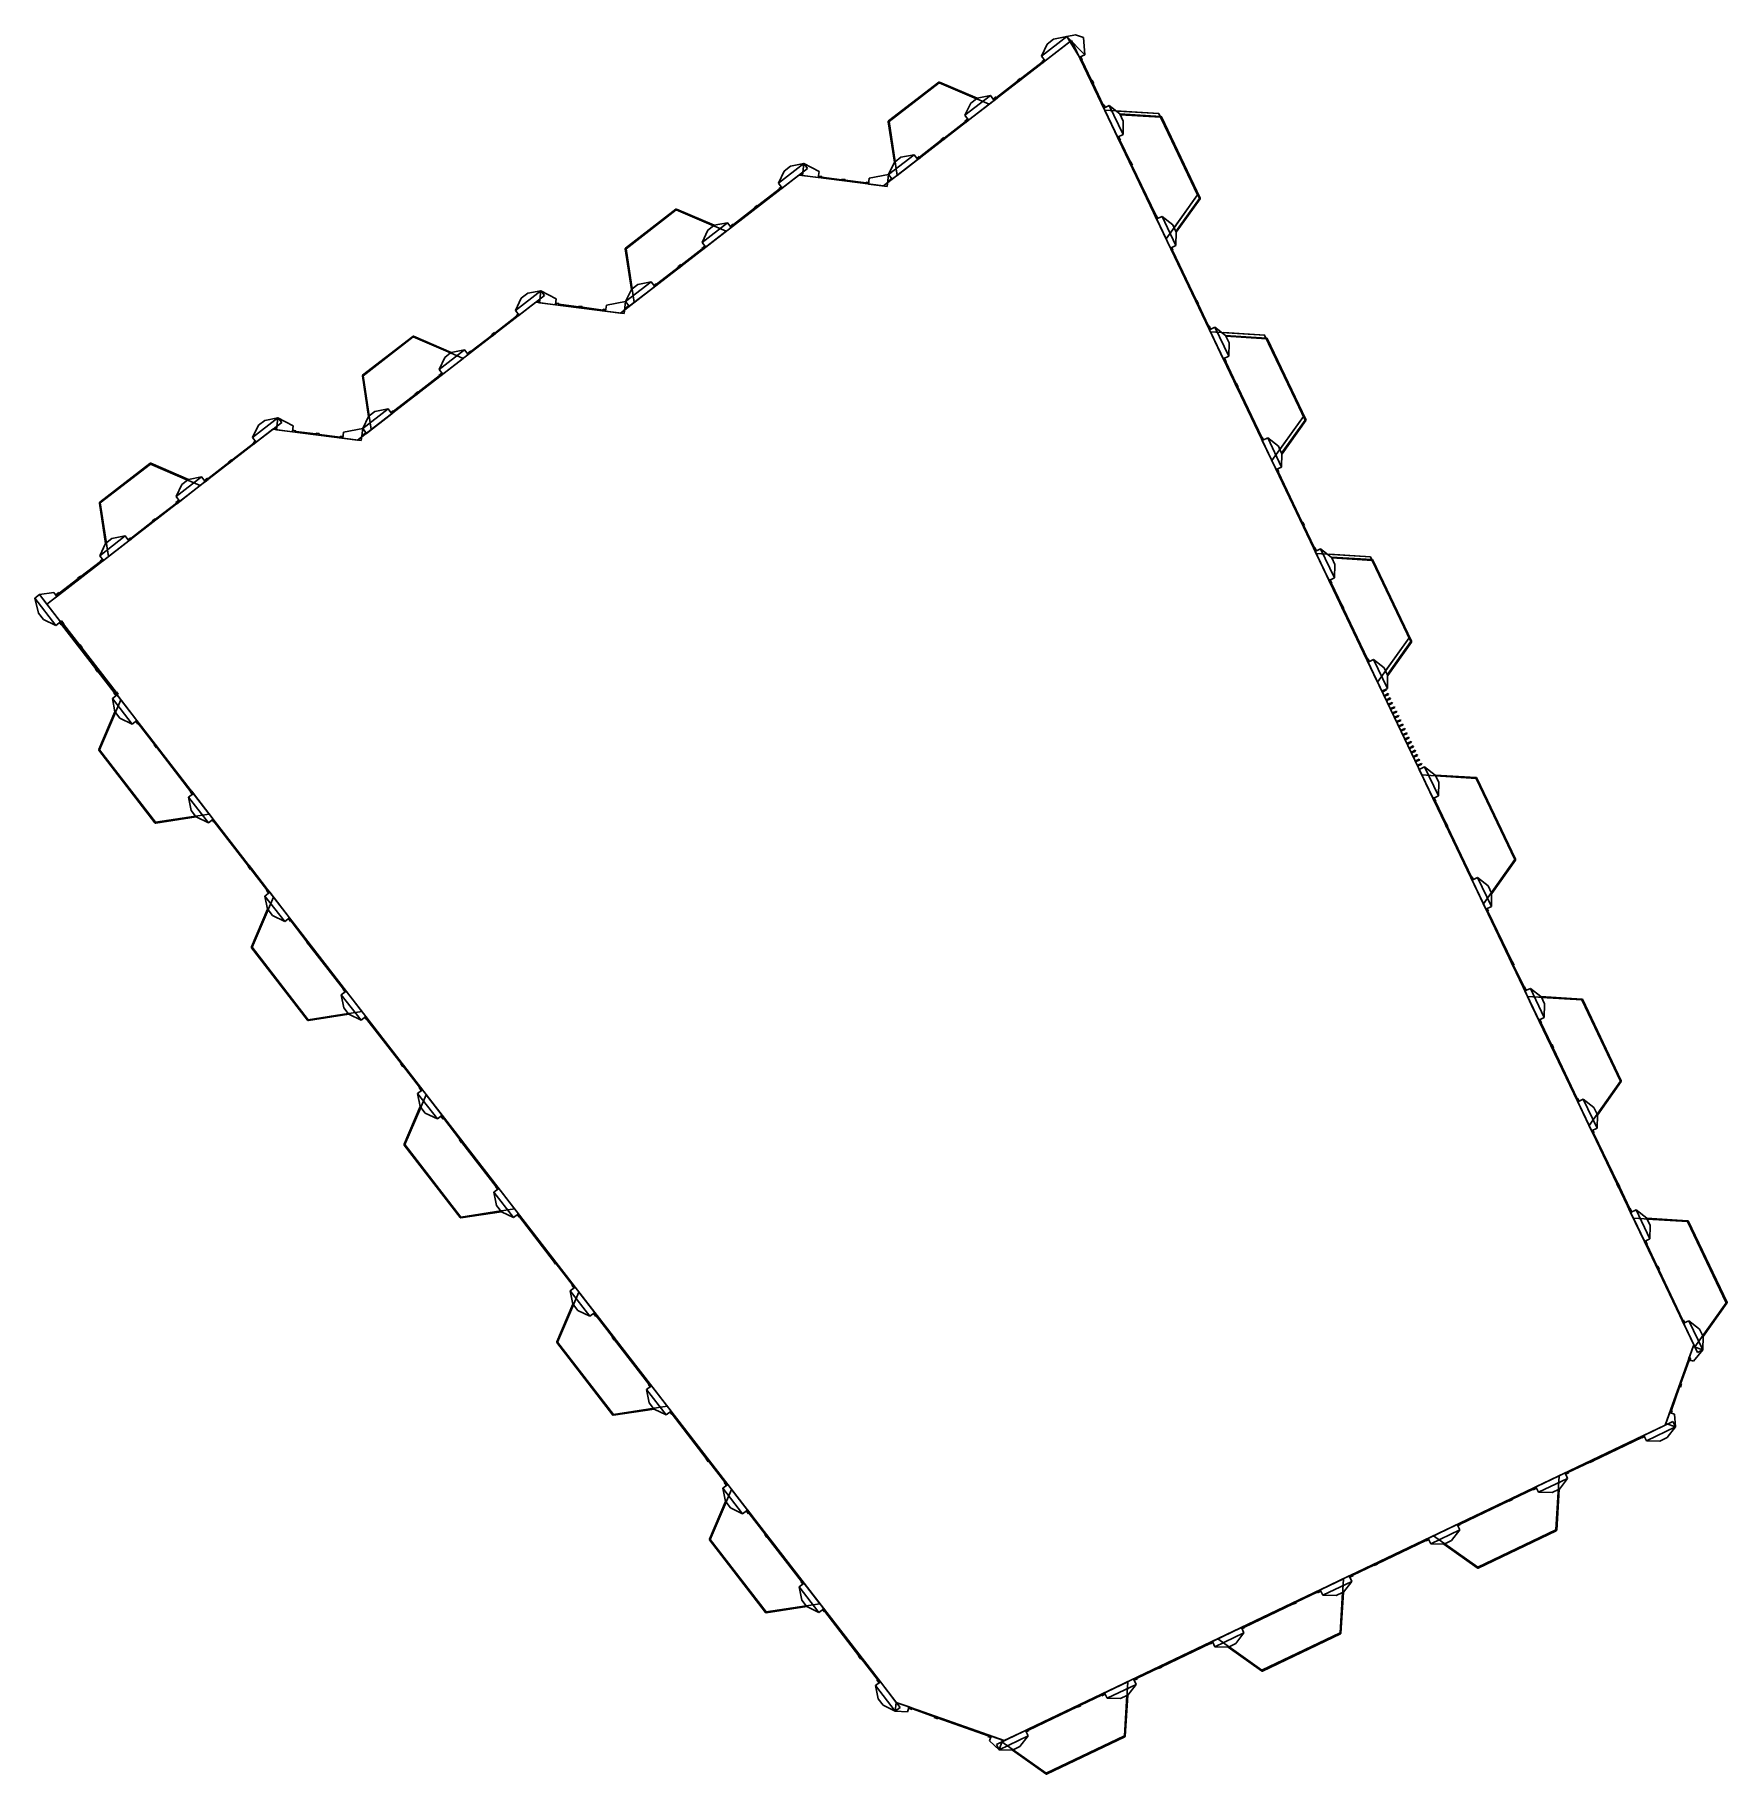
# Model space of a CAD drawing. Header units: metres. Extents: x 155389 to 197444, y 12416 to 55629.
import ezdxf

# ---------------------------------------------------------------- set-up
doc = ezdxf.new("R2010")
doc.units = ezdxf.units.M
doc.layers.add('ALL', color=7, linetype='Continuous', lineweight=25)

msp = doc.modelspace()

# ---------------------------------------------------------------- linework, layer by layer
at = {"layer": 'ALL', "color": 7, "lineweight": 25}
for p, q in [((176478.562, 51873.916), (181149.407, 55486.773)), ((180400.779, 55097.048), (181033.577, 55586.503)), ((180400.779, 55097.048), (181033.577, 55586.503)), ((180546.305, 55399.243), (180400.779, 55097.048)), ((180492.552, 54978.398), (181125.35, 55467.854)), ((180546.305, 55399.243), (180704.505, 55521.607)), ((180704.505, 55521.607), (181033.577, 55586.503)), ((181250.465, 55629.276), (181033.577, 55586.503)), ((181033.577, 55586.503), (181483.449, 55133.826)), ((181033.577, 55586.503), (181483.449, 55133.826)), ((181033.577, 55586.503), (181348.074, 55069.221)), ((181033.577, 55586.503), (181125.35, 55467.854)), ((181281.607, 55209.759), (181149.407, 55486.773)), ((181250.465, 55629.276), (181446.568, 55559.441)), ((181446.568, 55559.441), (181483.449, 55133.826)), ((179884.45, 54533.625), (180423.104, 54950.269)), ((180423.104, 54950.269), (179884.45, 54533.625)), ((180400.779, 55097.048), (180492.552, 54978.398)), ((180414.567, 54961.274), (180471.914, 55005.75)), ((180435.911, 54933.761), (180414.567, 54961.274)), ((180435.911, 54933.761), (180493.258, 54978.236)), ((180493.258, 54978.236), (180471.914, 55005.75)), ((181281.607, 55209.759), (196611.534, 23087.299)), ((181348.069, 55069.598), (181379.447, 55084.697)), ((181386.942, 54988.951), (181348.069, 55069.598)), ((181483.449, 55133.826), (181348.074, 55069.221)), ((181418.321, 55004.049), (181379.447, 55084.697)), ((181418.321, 55004.049), (181386.942, 54988.951)), ((181405, 54997.639), (181647.021, 54490.508)), ((181647.021, 54490.508), (181405, 54997.639)), ((176603.509, 53487.846), (177850.567, 54452.457)), ((177850.567, 54452.457), (177859.877, 54459.658)), ((177859.877, 54459.658), (177870.693, 54455.015)), ((177870.693, 54455.015), (178806.27342, 54053.35021)), ((179288.519, 54072.678), (179810.644, 54476.537)), ((179810.644, 54476.537), (179288.519, 54072.678)), ((179875.991, 54544.592), (179802.127, 54487.581)), ((179823.393, 54460.007), (179802.127, 54487.581)), ((179897.257, 54517.019), (179823.393, 54460.007)), ((179875.991, 54544.592), (179897.257, 54517.019)), ((181631.186, 54482.889), (181662.565, 54497.987)), ((181670.059, 54402.241), (181631.186, 54482.889)), ((181701.438, 54417.339), (181662.565, 54497.987)), ((177862.303, 54437.018), (176615.254, 53472.397)), ((177862.303, 54437.018), (176615.254, 53472.397)), ((177862.803, 54436.637), (176615.746, 53472.027)), ((179103.397, 53904.202), (177862.303, 54437.018)), ((177862.303, 54437.018), (178788.31106, 54039.47197)), ((177862.803, 54436.637), (178788.165, 54039.359)), ((178502.521, 53628.785), (179135.319, 54118.241)), ((178502.521, 53628.785), (179135.319, 54118.241)), ((178648.047, 53930.981), (178788.165, 54039.359)), ((178788.165, 54039.359), (178788.31106, 54039.47197)), ((178788.31106, 54039.47197), (178806.247, 54053.345)), ((178806.247, 54053.345), (178806.27342, 54053.35021)), ((178806.27342, 54053.35021), (179135.319, 54118.241)), ((179135.319, 54118.241), (179227.092, 53999.591)), ((179279.767, 54084.052), (179205.843, 54027.119)), ((179227.08, 53999.523), (179205.843, 54027.119)), ((179301.003, 54056.456), (179227.08, 53999.523)), ((179279.767, 54084.052), (179301.003, 54056.456)), ((181701.438, 54417.339), (181670.059, 54402.241)), ((181685.581, 54409.71), (181939.467, 53877.716)), ((181939.467, 53877.716), (181685.581, 54409.71)), ((176818.91, 52137.171), (179103.397, 53904.202)), ((178648.047, 53930.981), (178502.521, 53628.785)), ((178502.521, 53628.785), (178594.294, 53510.136)), ((178594.294, 53510.136), (179227.092, 53999.591)), ((181926.709, 53871.535), (181958.047, 53886.717)), ((181926.709, 53871.535), (181957.095, 53808.882)), ((182085.936, 53870.075), (181950.562, 53805.47)), ((181950.562, 53805.47), (182295.123, 53083.474)), ((181957.095, 53808.882), (181988.433, 53824.064)), ((181958.047, 53886.717), (181988.433, 53824.064)), ((181975.744, 53755.26), (183502.188, 50556.736)), ((183321.101, 53672.104), (181975.744, 53755.26)), ((182085.936, 53870.075), (182430.497, 53148.079)), ((182085.936, 53870.075), (182430.497, 53148.079)), ((182350.21407, 53664.17114), (182085.936, 53870.075)), ((183321.845, 53672.058), (182305.49, 53734.878)), ((182350.521, 53663.932), (182350.21407, 53664.17114)), ((183366.635, 53601.338), (182350.21407, 53664.17114)), ((182350.521, 53663.932), (182436.661, 53483.433)), ((183365.401, 53581.376), (182360.266, 53643.511)), ((184283.856, 51654.882), (183321.101, 53672.104)), ((184283.856, 51654.882), (183321.257, 53671.777)), ((183366.635, 53601.338), (183378.382, 53600.611)), ((183377.793, 53600.331), (184345.444, 51572.805)), ((183383.451, 53589.99), (183378.382, 53600.611)), ((184345.444, 51572.805), (183383.451, 53589.99)), ((176594.2, 53480.646), (176603.509, 53487.846)), ((176595.974, 53469.011), (176594.2, 53480.646)), ((176595.974, 53469.011), (176749.5325, 52462.18327)), ((176615.254, 53472.397), (176818.91, 52137.171)), ((176615.254, 53472.397), (176767.20112, 52476.18518)), ((176615.746, 53472.027), (176767.58306, 52476.4806)), ((177985.782, 53065.022), (178507.909, 53468.882)), ((178507.909, 53468.882), (177985.782, 53065.022)), ((178499.077, 53480.269), (178572.824, 53537.431)), ((178520.42, 53452.755), (178499.077, 53480.269)), ((178520.42, 53452.755), (178594.167, 53509.917)), ((178594.167, 53509.917), (178572.824, 53537.431)), ((182436.661, 53483.433), (182430.497, 53148.079)), ((184327.394, 51564.19), (183364.813, 53581.095)), ((184327.394, 51564.19), (183364.813, 53581.095)), ((183364.813, 53581.095), (184327.394, 51564.19)), ((183365.401, 53581.376), (184327.394, 51564.19)), ((177373.322, 52591.289), (177911.976, 53007.934)), ((177911.976, 53007.934), (177373.322, 52591.289)), ((177903.475, 53018.893), (177977.223, 53076.056)), ((177924.818, 52991.379), (177903.475, 53018.893)), ((177924.818, 52991.379), (177998.565, 53048.541)), ((177998.565, 53048.541), (177977.223, 53076.056)), ((182293.374, 53082.747), (182324.801, 53097.743)), ((182333.588, 52998.551), (182293.374, 53082.747)), ((182430.497, 53148.079), (182295.123, 53083.474)), ((182365.015, 53013.547), (182324.801, 53097.743)), ((182365.015, 53013.547), (182333.588, 52998.551)), ((182354.316, 53008.442), (182613.301, 52465.764)), ((182613.301, 52465.764), (182354.316, 53008.442)), ((173866.968, 51939.623), (174499.766, 52429.079)), ((173866.968, 51939.623), (174499.766, 52429.079)), ((173958.741, 51820.973), (174591.539, 52310.429)), ((174012.494, 52241.819), (174170.694, 52364.182)), ((174170.694, 52364.182), (174499.766, 52429.079)), ((174499.766, 52429.079), (174461.708, 52131.439)), ((174499.766, 52429.079), (174877.864, 52229.512)), ((174499.766, 52429.079), (174591.539, 52310.429)), ((176604.264, 52160.523), (177237.061, 52649.979)), ((176604.264, 52160.523), (177237.061, 52649.979)), ((176749.5325, 52462.18327), (176604.264, 52160.523)), ((176696.036, 52041.873), (177328.834, 52531.329)), ((176749.79, 52462.718), (176749.5325, 52462.18327)), ((176749.79, 52462.718), (176767.20112, 52476.18518)), ((176767.20112, 52476.18518), (176767.58306, 52476.4806)), ((176767.58306, 52476.4806), (176907.989, 52585.082)), ((176907.989, 52585.082), (177237.061, 52649.979)), ((177237.061, 52649.979), (177328.834, 52531.329)), ((177364.798, 52602.342), (177307.336, 52558.015)), ((177328.602, 52530.441), (177307.336, 52558.015)), ((177386.064, 52574.768), (177328.602, 52530.441)), ((177364.798, 52602.342), (177386.064, 52574.768)), ((182592.896, 52456.027), (182624.323, 52471.023)), ((182633.111, 52371.832), (182592.896, 52456.027)), ((182664.538, 52386.827), (182624.323, 52471.023)), ((182664.538, 52386.827), (182633.111, 52371.832)), ((182653.488, 52381.555), (183251.959, 51127.519)), ((183251.959, 51127.519), (182653.488, 52381.555)), ((169944.768, 48716.441), (174374.32, 52142.667)), ((174012.494, 52241.819), (173866.968, 51939.623)), ((173866.968, 51939.623), (173958.741, 51820.973)), ((174795.166, 52088.917), (174374.32, 52142.667)), ((174396.973, 52159.937), (174464.253, 52151.344)), ((174464.253, 52151.344), (174396.973, 52159.937)), ((174461.708, 52131.439), (174858.831, 52080.661)), ((174795.166, 52088.917), (176478.562, 51873.916)), ((174877.864, 52229.512), (174858.831, 52080.661)), ((174859.27, 52083.478), (174863.51, 52118.04)), ((174939.133, 52073.477), (174859.27, 52083.478)), ((174943.373, 52108.039), (174863.51, 52118.04)), ((174943.373, 52108.039), (174939.133, 52073.477)), ((174941.212, 52090.427), (175442.32, 52026.426)), ((175442.32, 52026.426), (174941.212, 52090.427)), ((175440.427, 52010.993), (175444.667, 52045.555)), ((175520.29, 52000.992), (175440.427, 52010.993)), ((175524.53, 52035.554), (175444.667, 52045.555)), ((175524.53, 52035.554), (175520.29, 52000.992)), ((175522.159, 52016.229), (176047.837, 51949.09)), ((176047.837, 51949.09), (175522.159, 52016.229)), ((176046.251, 51935.897), (176050.407, 51970.47)), ((176046.251, 51935.897), (176108.387, 51928.286)), ((176050.407, 51970.47), (176112.543, 51962.858)), ((176126.481, 52069.859), (176107.515, 51921.534)), ((176107.515, 51921.534), (176566.205, 51862.884)), ((176108.387, 51928.286), (176112.543, 51962.858)), ((176126.481, 52069.859), (176604.264, 52160.523)), ((176604.262, 52160.523), (176566.205, 51862.884)), ((176580.978, 51978.418), (176683.676, 52057.854)), ((176683.676, 52057.854), (176580.978, 51978.418)), ((176604.262, 52160.523), (176604.264, 52160.523)), ((176604.264, 52160.523), (176696.036, 52041.873)), ((173350.667, 51376.164), (173889.321, 51792.809)), ((173889.321, 51792.809), (173350.667, 51376.164)), ((173880.756, 51803.85), (173938.103, 51848.325)), ((173902.1, 51776.336), (173880.756, 51803.85)), ((173902.1, 51776.336), (173959.447, 51820.811)), ((173959.447, 51820.811), (173938.103, 51848.325)), ((183502.188, 50556.736), (184283.856, 51654.882)), ((183700.835, 50835.81), (184283.856, 51654.882)), ((184327.394, 51564.19), (183744.21487, 50744.91182)), ((184343.688, 51552.592), (183753.281, 50723.16)), ((184350.514, 51562.182), (184343.688, 51552.592)), ((184345.444, 51572.805), (184350.514, 51562.182)), ((170069.698, 50330.422), (171316.756, 51295.032)), ((171328.52, 51279.536), (170081.471, 50314.915)), ((171328.52, 51279.536), (170081.471, 50314.915)), ((171328.992, 51279.212), (170081.935, 50314.602)), ((171316.756, 51295.032), (171326.066, 51302.234)), ((171326.066, 51302.234), (171336.882, 51297.59)), ((172254.463, 50882.018), (171328.52, 51279.536)), ((172569.597, 50746.727), (171328.52, 51279.536)), ((171328.992, 51279.212), (172254.354, 50881.934)), ((171336.882, 51297.59), (172272.46242, 50895.92521)), ((172754.737, 50915.216), (173276.862, 51319.076)), ((173276.862, 51319.076), (172754.737, 50915.216)), ((173342.18, 51387.168), (173268.316, 51330.156)), ((173289.583, 51302.583), (173268.316, 51330.156)), ((173363.446, 51359.594), (173289.583, 51302.583)), ((173342.18, 51387.168), (173363.446, 51359.594)), ((183233.282, 51118.543), (183264.667, 51133.626)), ((183233.282, 51118.543), (183264.711, 51053.13)), ((183264.667, 51133.626), (183296.096, 51068.213)), ((183264.711, 51053.13), (183296.096, 51068.213)), ((183400.127, 51117.648), (183264.752, 51053.043)), ((183264.752, 51053.043), (183609.313, 50331.047)), ((183400.127, 51117.648), (183744.688, 50395.652)), ((183664.715, 50911.497), (183400.13, 51117.64)), ((183400.13, 51117.64), (183744.691, 50395.645)), ((170285.124, 48979.704), (172569.597, 50746.727)), ((171968.71, 50471.361), (172601.508, 50960.816)), ((171968.71, 50471.361), (172601.508, 50960.816)), ((172114.236, 50773.556), (171968.71, 50471.361)), ((172060.483, 50352.711), (172693.281, 50842.167)), ((172114.236, 50773.556), (172254.354, 50881.934)), ((172254.354, 50881.934), (172272.436, 50895.92)), ((172272.436, 50895.92), (172272.46242, 50895.92521)), ((172272.46242, 50895.92521), (172601.508, 50960.816)), ((172601.508, 50960.816), (172693.281, 50842.167)), ((172745.956, 50926.627), (172672.032, 50869.694)), ((172693.269, 50842.098), (172672.032, 50869.694)), ((172767.192, 50899.031), (172693.269, 50842.098)), ((172745.956, 50926.627), (172767.192, 50899.031)), ((183664.715, 50911.497), (183744.21487, 50744.91182)), ((183744.21487, 50744.91182), (183750.855, 50730.998)), ((183750.855, 50730.998), (183744.691, 50395.645)), ((170060.389, 50323.221), (170069.698, 50330.422)), ((170062.164, 50311.587), (170060.389, 50323.221)), ((170062.164, 50311.587), (170215.7215, 49304.75928)), ((170081.471, 50314.915), (170285.124, 48979.704)), ((170081.471, 50314.915), (170233.4071, 49318.77432)), ((170081.935, 50314.602), (170233.77206, 49319.0566)), ((171452, 49907.559), (171974.127, 50311.42)), ((171974.127, 50311.42), (171452, 49907.559)), ((171965.266, 50322.844), (172039.013, 50380.007)), ((171986.609, 50295.33), (171965.266, 50322.844)), ((171968.71, 50471.361), (172060.483, 50352.711)), ((171986.609, 50295.33), (172060.356, 50352.492)), ((172060.356, 50352.492), (172039.013, 50380.007)), ((183609.31, 50331.055), (183640.777, 50345.967)), ((183640.394, 50265.477), (183609.31, 50331.055)), ((183744.688, 50395.652), (183609.313, 50331.047)), ((183671.861, 50280.389), (183640.394, 50265.477)), ((183671.861, 50280.389), (183640.777, 50345.967)), ((183659.121, 50274.352), (184257.592, 49020.315)), ((184257.592, 49020.315), (183659.121, 50274.352)), ((170839.541, 49433.826), (171378.195, 49850.471)), ((171378.195, 49850.471), (170839.541, 49433.826)), ((171369.664, 49861.468), (171443.412, 49918.631)), ((171391.007, 49833.954), (171369.664, 49861.468)), ((171391.007, 49833.954), (171464.754, 49891.117)), ((171464.754, 49891.117), (171443.412, 49918.631)), ((167333.157, 48782.198), (167965.955, 49271.654)), ((167333.157, 48782.198), (167965.955, 49271.654)), ((167636.883, 49206.758), (167965.955, 49271.654)), ((167965.955, 49271.654), (167927.898, 48974.015)), ((167965.955, 49271.654), (168344.054, 49072.087)), ((167965.955, 49271.654), (168057.728, 49153.005)), ((170070.452, 49003.098), (170703.25, 49492.554)), ((170070.452, 49003.098), (170703.25, 49492.554)), ((170215.7215, 49304.75928), (170070.452, 49003.098)), ((170162.225, 48884.449), (170795.023, 49373.904)), ((170215.979, 49305.294), (170215.7215, 49304.75928)), ((170215.979, 49305.294), (170233.4071, 49318.77432)), ((170233.4071, 49318.77432), (170233.77206, 49319.0566)), ((170233.77206, 49319.0566), (170374.178, 49427.658)), ((170374.178, 49427.658), (170703.25, 49492.554)), ((170703.25, 49492.554), (170795.023, 49373.904)), ((170830.987, 49444.918), (170773.525, 49400.591)), ((170794.791, 49373.017), (170773.525, 49400.591)), ((170852.253, 49417.344), (170794.791, 49373.017)), ((170830.987, 49444.918), (170852.253, 49417.344)), ((163410.99, 45558.964), (167840.548, 48985.19)), ((167478.683, 49084.394), (167333.157, 48782.198)), ((167424.93, 48663.549), (168057.728, 49153.005)), ((167478.683, 49084.394), (167636.883, 49206.758)), ((168261.394, 48931.44), (167840.548, 48985.19)), ((167863.109, 49002.471), (167930.437, 48993.872)), ((167930.437, 48993.872), (167863.109, 49002.471)), ((167927.898, 48974.015), (168325.02, 48923.237)), ((168261.394, 48931.44), (169944.768, 48716.441)), ((168344.054, 49072.087), (168325.02, 48923.237)), ((168325.459, 48926.053), (168329.699, 48960.615)), ((168405.322, 48916.052), (168325.459, 48926.053)), ((168409.562, 48950.615), (168329.699, 48960.615)), ((168409.562, 48950.615), (168405.322, 48916.052)), ((168407.396, 48932.955), (168908.504, 48868.954)), ((168908.504, 48868.954), (168407.396, 48932.955)), ((168906.616, 48853.568), (168910.856, 48888.13)), ((168986.479, 48843.567), (168906.616, 48853.568)), ((168990.719, 48878.13), (168910.856, 48888.13)), ((168990.719, 48878.13), (168986.479, 48843.567)), ((168988.343, 48858.757), (169514.02, 48791.618)), ((169514.02, 48791.618), (168988.343, 48858.757)), ((169592.67, 48912.435), (169573.705, 48764.109)), ((169592.67, 48912.435), (170070.454, 49003.098)), ((170070.452, 49003.098), (170032.395, 48705.459)), ((170047.159, 48820.925), (170149.895, 48900.39)), ((170149.895, 48900.39), (170047.159, 48820.925)), ((170070.452, 49003.098), (170162.225, 48884.449)), ((184237.211, 49010.587), (184268.636, 49025.587)), ((184237.211, 49010.587), (184277.37, 48926.366)), ((184268.636, 49025.587), (184308.796, 48941.365)), ((184277.37, 48926.366), (184308.796, 48941.365)), ((184297.779, 48936.107), (184556.765, 48393.429)), ((184556.765, 48393.429), (184297.779, 48936.107)), ((166816.896, 48218.688), (167355.55, 48635.332)), ((167355.55, 48635.332), (166816.896, 48218.688)), ((167333.157, 48782.198), (167424.93, 48663.549)), ((167346.945, 48646.425), (167404.292, 48690.901)), ((167368.289, 48618.911), (167346.945, 48646.425)), ((167368.289, 48618.911), (167425.636, 48663.387)), ((167425.636, 48663.387), (167404.292, 48690.901)), ((169512.44, 48778.473), (169516.596, 48813.045)), ((169512.44, 48778.473), (169574.576, 48770.861)), ((169516.596, 48813.045), (169578.732, 48805.434)), ((169573.705, 48764.109), (170032.395, 48705.459)), ((169574.576, 48770.861), (169578.732, 48805.434)), ((163535.887, 47172.997), (164782.945, 48137.607)), ((164794.737, 48122.054), (163547.688, 47157.433)), ((164794.737, 48122.054), (163547.688, 47157.433)), ((164795.181, 48121.788), (163548.124, 47157.177)), ((164782.945, 48137.607), (164792.255, 48144.809)), ((164792.255, 48144.809), (164803.072, 48140.165)), ((165720.614, 47724.564), (164794.737, 48122.054)), ((165720.61399, 47724.56398), (164794.737, 48122.054)), ((164795.181, 48121.788), (165720.54374, 47724.50968)), ((164803.072, 48140.165), (165738.65142, 47738.50021)), ((166220.965, 47757.741), (166743.09, 48161.6)), ((166743.09, 48161.6), (166220.965, 47757.741)), ((166808.369, 48229.743), (166734.505, 48172.731)), ((166755.772, 48145.158), (166734.505, 48172.731)), ((166829.635, 48202.17), (166755.772, 48145.158)), ((166808.369, 48229.743), (166829.635, 48202.17)), ((184536.031, 48383.533), (184567.457, 48398.533)), ((184536.031, 48383.533), (184576.191, 48299.311)), ((184567.457, 48398.533), (184607.617, 48314.311)), ((184576.191, 48299.311), (184607.617, 48314.311)), ((184713.75, 48365.071), (184578.375, 48300.466)), ((184578.375, 48300.466), (184922.936, 47578.47)), ((184602.732, 48250.646), (186037.797, 45243.598)), ((185949.553, 48167.4), (184602.732, 48250.646)), ((184713.75, 48365.071), (185058.311, 47643.076)), ((184713.752, 48365.067), (185058.312, 47643.071)), ((184978.02907, 48159.16314), (184713.752, 48365.067)), ((185950.297, 48167.354), (184933.942, 48230.174)), ((184978.336, 48158.924), (184978.02907, 48159.16314)), ((185994.45, 48096.33), (184978.02907, 48159.16314)), ((184978.336, 48158.924), (184988.08155, 48138.50303)), ((184988.08155, 48138.50303), (185064.476, 47978.425)), ((185993.216, 48076.368), (184988.08155, 48138.50303)), ((185064.476, 47978.425), (185058.312, 47643.071)), ((186912.308, 46150.178), (185949.553, 48167.4)), ((186912.308, 46150.178), (185949.709, 48167.073)), ((186955.21, 46059.183), (185992.628, 48076.087)), ((186955.21, 46059.183), (185992.628, 48076.087)), ((185992.628, 48076.087), (186955.21, 46059.183)), ((185993.216, 48076.368), (186955.21, 46059.183)), ((185994.45, 48096.33), (186006.197, 48095.603)), ((186005.609, 48095.323), (186973.259, 46067.797)), ((186011.266, 48084.982), (186006.197, 48095.603)), ((186973.259, 46067.797), (186011.266, 48084.982)), ((163751.341, 45822.223), (166035.816, 47589.244)), ((165434.899, 47313.936), (166067.697, 47803.392)), ((165434.899, 47313.936), (166067.697, 47803.392)), ((165580.425, 47616.132), (165434.899, 47313.936)), ((165526.672, 47195.286), (166159.47, 47684.742)), ((165580.425, 47616.132), (165720.54374, 47724.50968)), ((165720.54374, 47724.50968), (165738.625, 47738.495)), ((165720.614, 47724.564), (165720.61399, 47724.56398)), ((166035.816, 47589.244), (165720.61399, 47724.56398)), ((165738.625, 47738.495), (165738.65142, 47738.50021)), ((165738.65142, 47738.50021), (166067.697, 47803.392)), ((166067.697, 47803.392), (166159.47, 47684.742)), ((166212.145, 47769.203), (166138.221, 47712.269)), ((166159.458, 47684.673), (166138.221, 47712.269)), ((166233.381, 47741.606), (166159.458, 47684.673)), ((166212.145, 47769.203), (166233.381, 47741.606)), ((184920.669, 47577.49), (184952.096, 47592.486)), ((184960.883, 47493.295), (184920.669, 47577.49)), ((185058.311, 47643.076), (184922.936, 47578.47)), ((184992.31, 47508.291), (184952.096, 47592.486)), ((163526.578, 47165.796), (163535.887, 47172.997)), ((163528.353, 47154.162), (163526.578, 47165.796)), ((163528.353, 47154.162), (163681.9105, 46147.33428)), ((163547.688, 47157.433), (163699.614, 46161.363)), ((163547.688, 47157.433), (163751.341, 45822.223)), ((163548.124, 47157.177), (163699.96106, 46161.6316)), ((164918.228, 46750.085), (165440.355, 47153.945)), ((165440.355, 47153.945), (164918.228, 46750.085)), ((165431.455, 47165.42), (165505.202, 47222.582)), ((165452.798, 47137.905), (165431.455, 47165.42)), ((165434.899, 47313.936), (165526.672, 47195.286)), ((165452.798, 47137.905), (165526.545, 47195.068)), ((165526.545, 47195.068), (165505.202, 47222.582)), ((184992.31, 47508.291), (184960.883, 47493.295)), ((184981.619, 47503.189), (185240.604, 46960.511)), ((185240.604, 46960.511), (184981.619, 47503.189)), ((164305.768, 46276.352), (164844.423, 46692.997)), ((164844.423, 46692.997), (164305.768, 46276.352)), ((164835.853, 46704.044), (164909.601, 46761.206)), ((164857.196, 46676.53), (164835.853, 46704.044)), ((164857.196, 46676.53), (164930.943, 46733.692)), ((164930.943, 46733.692), (164909.601, 46761.206)), ((185220.191, 46950.771), (185251.618, 46965.767)), ((185260.405, 46866.576), (185220.191, 46950.771)), ((185291.833, 46881.571), (185251.618, 46965.767)), ((185291.833, 46881.571), (185260.405, 46866.576)), ((185280.791, 46876.303), (185879.262, 45622.267)), ((185879.262, 45622.267), (185280.791, 46876.303)), ((163536.641, 45845.674), (164169.439, 46335.129)), ((163536.641, 45845.674), (164169.439, 46335.129)), ((163699.96106, 46161.6316), (163840.367, 46270.233)), ((163840.367, 46270.233), (164169.439, 46335.129)), ((164169.439, 46335.129), (164261.212, 46216.48)), ((164297.176, 46287.493), (164239.714, 46243.166)), ((164260.98, 46215.592), (164239.714, 46243.166)), ((164318.442, 46259.919), (164260.98, 46215.592)), ((164297.176, 46287.493), (164318.442, 46259.919)), ((155928.227, 41667.463), (161306.762, 45827.714)), ((160799.346, 45624.774), (161432.144, 46114.229)), ((160799.346, 45624.774), (161432.144, 46114.229)), ((160944.872, 45926.969), (160799.346, 45624.774)), ((160891.119, 45506.124), (161523.917, 45995.58)), ((160944.872, 45926.969), (161103.072, 46049.333)), ((161103.072, 46049.333), (161432.144, 46114.229)), ((161727.608, 45773.964), (161306.762, 45827.714)), ((161329.245, 45845.005), (161396.619, 45836.4)), ((161396.619, 45836.4), (161329.245, 45845.005)), ((161432.144, 46114.229), (161394.086, 45816.59)), ((161394.086, 45816.59), (161791.209, 45765.812)), ((161432.144, 46114.229), (161810.242, 45914.663)), ((161432.144, 46114.229), (161523.917, 45995.58)), ((161810.242, 45914.663), (161791.209, 45765.812)), ((163058.859, 45755.01), (163536.641, 45845.674)), ((163536.641, 45845.674), (163498.583, 45548.034)), ((163681.9105, 46147.33428), (163536.641, 45845.674)), ((163536.641, 45845.674), (163628.414, 45727.024)), ((163628.414, 45727.024), (164261.212, 46216.48)), ((163682.168, 46147.869), (163681.9105, 46147.33428)), ((163682.168, 46147.869), (163699.96106, 46161.6316)), ((186129.789, 45050.837), (186912.308, 46150.178)), ((186912.308, 46150.178), (186328.43656, 45329.91138)), ((186955.21, 46059.183), (186371.64787, 45239.36682)), ((186971.503, 46047.584), (186381.097, 45218.152)), ((186978.329, 46057.174), (186971.503, 46047.584)), ((186973.259, 46067.797), (186978.329, 46057.174)), ((160283.119, 45061.219), (160821.773, 45477.864)), ((160821.773, 45477.864), (160283.119, 45061.219)), ((160799.346, 45624.774), (160891.119, 45506.124)), ((160813.134, 45489.001), (160870.481, 45533.476)), ((160834.478, 45461.487), (160813.134, 45489.001)), ((160834.478, 45461.487), (160891.825, 45505.962)), ((160891.825, 45505.962), (160870.481, 45533.476)), ((161727.608, 45773.964), (163410.99, 45558.964)), ((161791.648, 45768.628), (161795.887, 45803.191)), ((161871.511, 45758.628), (161791.648, 45768.628)), ((161875.75, 45793.19), (161795.887, 45803.191)), ((161875.75, 45793.19), (161871.511, 45758.628)), ((161873.578, 45775.483), (162374.686, 45711.482)), ((162374.686, 45711.482), (161873.578, 45775.483)), ((162372.805, 45696.143), (162377.044, 45730.706)), ((162452.668, 45686.143), (162372.805, 45696.143)), ((162456.908, 45720.705), (162377.044, 45730.706)), ((162456.908, 45720.705), (162452.668, 45686.143)), ((162454.525, 45701.285), (162980.203, 45634.146)), ((162980.203, 45634.146), (162454.525, 45701.285)), ((162978.628, 45621.048), (162982.785, 45655.621)), ((162978.628, 45621.048), (163040.765, 45613.437)), ((162982.785, 45655.621), (163044.921, 45648.009)), ((163058.859, 45755.01), (163039.893, 45606.684)), ((163039.893, 45606.684), (163498.583, 45548.034)), ((163040.765, 45613.437), (163044.921, 45648.009)), ((163513.337, 45663.413), (163616.122, 45742.917)), ((163616.122, 45742.917), (163513.337, 45663.413)), ((185860.576, 45613.286), (185891.962, 45628.37)), ((185860.576, 45613.286), (185892.005, 45547.875)), ((185891.962, 45628.37), (185923.391, 45562.957)), ((186027.38, 45612.48), (185892.005, 45547.875)), ((185892.005, 45547.875), (185923.391, 45562.957)), ((185892.005, 45547.875), (186236.566, 44825.879)), ((186291.96, 45406.344), (186027.376, 45612.488)), ((186027.376, 45612.488), (186371.937, 44890.492)), ((186027.38, 45612.48), (186371.94, 44890.484)), ((186291.96, 45406.344), (186328.43656, 45329.91138)), ((157002.076, 44015.573), (158249.134, 44980.183)), ((158260.953, 44964.572), (157013.904, 43999.951)), ((158260.953, 44964.572), (157013.904, 43999.951)), ((158261.371, 44964.363), (157014.313, 43999.753)), ((158249.134, 44980.183), (158258.444, 44987.384)), ((158258.444, 44987.384), (158269.261, 44982.741)), ((159186.765, 44567.11), (158260.953, 44964.572)), ((159502.025, 44431.765), (158260.953, 44964.572)), ((158261.371, 44964.363), (159186.73208, 44567.08497)), ((158269.261, 44982.741), (159204.84042, 44581.07621)), ((159687.188, 44600.272), (160209.313, 45004.131)), ((160209.313, 45004.131), (159687.188, 44600.272)), ((160274.558, 45072.319), (160200.694, 45015.307)), ((160221.961, 44987.733), (160200.694, 45015.307)), ((160295.825, 45044.745), (160221.961, 44987.733)), ((160274.558, 45072.319), (160295.825, 45044.745)), ((186037.797, 45243.598), (186129.789, 45050.837)), ((186328.43656, 45329.91138), (186371.64787, 45239.36682)), ((186371.64787, 45239.36682), (186378.101, 45225.845)), ((186378.101, 45225.845), (186371.937, 44890.492)), ((158901.088, 44156.511), (159533.886, 44645.967)), ((158901.088, 44156.511), (159533.886, 44645.967)), ((158992.861, 44037.862), (159625.659, 44527.318)), ((159046.615, 44458.707), (159186.73208, 44567.08497)), ((159186.73208, 44567.08497), (159204.814, 44581.071)), ((159204.814, 44581.071), (159204.84042, 44581.07621)), ((159204.84042, 44581.07621), (159533.886, 44645.967)), ((159533.886, 44645.967), (159625.659, 44527.318)), ((159678.334, 44611.778), (159604.41, 44554.845)), ((159625.647, 44527.249), (159604.41, 44554.845)), ((159699.571, 44584.182), (159625.647, 44527.249)), ((159678.334, 44611.778), (159699.571, 44584.182)), ((186371.94, 44890.484), (186236.566, 44825.879)), ((186236.568, 44825.875), (186268.035, 44840.787)), ((186267.652, 44760.297), (186236.568, 44825.875)), ((186299.119, 44775.209), (186267.652, 44760.297)), ((186299.119, 44775.209), (186268.035, 44840.787)), ((186286.388, 44769.176), (186884.858, 43515.14)), ((186884.858, 43515.14), (186286.388, 44769.176)), ((157217.557, 42664.749), (159502.025, 44431.765)), ((159046.615, 44458.707), (158901.088, 44156.511)), ((158901.088, 44156.511), (158992.861, 44037.862)), ((156992.767, 44008.372), (157002.076, 44015.573)), ((156994.542, 43996.737), (156992.767, 44008.372)), ((156994.542, 43996.737), (157148.0995, 42989.91027)), ((157013.904, 43999.951), (157165.82, 43003.952)), ((157013.904, 43999.951), (157217.557, 42664.749)), ((157014.313, 43999.753), (157166.15, 43004.207)), ((158384.451, 43592.616), (158906.578, 43996.477)), ((158906.578, 43996.477), (158384.451, 43592.616)), ((158897.644, 44007.995), (158971.391, 44065.158)), ((158918.987, 43980.481), (158897.644, 44007.995)), ((158918.987, 43980.481), (158992.734, 44037.643)), ((158992.734, 44037.643), (158971.391, 44065.158)), ((157771.991, 43118.883), (158310.646, 43535.528)), ((158310.646, 43535.528), (157771.991, 43118.883)), ((158302.042, 43546.619), (158375.79, 43603.782)), ((158323.385, 43519.105), (158302.042, 43546.619)), ((158323.385, 43519.105), (158397.133, 43576.267)), ((158397.133, 43576.267), (158375.79, 43603.782)), ((186864.469, 43505.408), (186895.894, 43520.408)), ((186864.469, 43505.408), (186904.629, 43421.186)), ((186895.894, 43520.408), (186936.054, 43436.186)), ((186904.629, 43421.186), (186936.054, 43436.186)), ((186925.046, 43430.931), (187184.031, 42888.253)), ((187184.031, 42888.253), (186925.046, 43430.931)), ((157002.831, 42688.249), (157635.628, 43177.705)), ((157002.831, 42688.249), (157635.628, 43177.705)), ((157148.0995, 42989.91027), (157002.831, 42688.249)), ((157094.603, 42569.599), (157727.401, 43059.055)), ((157148.357, 42990.445), (157148.0995, 42989.91027)), ((157148.357, 42990.445), (157306.556, 43112.808)), ((157306.556, 43112.808), (157635.628, 43177.705)), ((157635.628, 43177.705), (157727.401, 43059.055)), ((157763.365, 43130.068), (157705.903, 43085.741)), ((157727.169, 43058.167), (157705.903, 43085.741)), ((157784.631, 43102.494), (157727.169, 43058.167)), ((157763.365, 43130.068), (157784.631, 43102.494)), ((187163.29, 42878.353), (187194.715, 42893.353)), ((187163.29, 42878.353), (187203.449, 42794.132)), ((187194.715, 42893.353), (187234.875, 42809.131)), ((187203.449, 42794.132), (187234.875, 42809.131)), ((187341.028, 42859.85), (187205.654, 42795.245)), ((187205.654, 42795.245), (187550.214, 42073.249)), ((187341.01, 42859.888), (187685.571, 42137.892)), ((187605.25055, 42654.01159), (187341.01, 42859.888)), ((187341.028, 42859.85), (187685.589, 42137.854)), ((157022.215, 42544.786), (156532.242, 42174.262)), ((157028.255, 42536.815), (156538.281, 42166.292)), ((156539.08, 42165.237), (157025.042, 42541.125)), ((157025.042, 42541.125), (156539.08, 42165.237)), ((157002.831, 42688.249), (157094.603, 42569.599)), ((157015.221, 42554.012), (157072.946, 42597.996)), ((157036.328, 42526.317), (157015.221, 42554.012)), ((157022.215, 42544.786), (157028.255, 42536.815)), ((157036.328, 42526.317), (157094.053, 42570.301)), ((157094.053, 42570.301), (157072.946, 42597.996)), ((187230.116, 42745.203), (188665.074, 39738.38)), ((188576.269, 42661.998), (187230.116, 42745.203)), ((188577.013, 42661.952), (187560.658, 42724.772)), ((187605.594, 42653.744), (187605.25055, 42654.01159)), ((188621.696, 42591.177), (187605.25055, 42654.01159)), ((187605.594, 42653.744), (187615.32635, 42633.35104)), ((187615.32635, 42633.35104), (187691.735, 42473.246)), ((188620.462, 42571.215), (187615.32635, 42633.35104)), ((187691.735, 42473.246), (187685.571, 42137.892)), ((189539.024, 40644.775), (188576.269, 42661.998)), ((189539.024, 40644.775), (188576.425, 42661.671)), ((189582.455, 40554.03), (188619.873, 42570.934)), ((189582.455, 40554.03), (188619.873, 42570.934)), ((188619.873, 42570.934), (189582.455, 40554.03)), ((188620.462, 42571.215), (189582.455, 40554.03)), ((188621.696, 42591.177), (188633.442, 42590.451)), ((188632.854, 42590.17), (189600.505, 40562.644)), ((188638.512, 42579.829), (188633.442, 42590.451)), ((189600.505, 40562.644), (188638.512, 42579.829)), ((156459.921, 42114.594), (155994.45562, 41759.99471)), ((156006.58111, 41744.08908), (156472.29434, 42098.87819)), ((156526.202, 42182.232), (156451.854, 42125.854)), ((156472.29434, 42098.87819), (156451.854, 42125.854)), ((156459.989, 42114.505), (156459.921, 42114.594)), ((156472.114, 42098.599), (156459.989, 42114.505)), ((156472.884, 42098.1), (156472.29434, 42098.87819)), ((156547.233, 42154.478), (156472.884, 42098.1)), ((156526.202, 42182.232), (156547.233, 42154.478)), ((156538.281, 42166.292), (156532.242, 42174.262)), ((187547.927, 42072.311), (187579.354, 42087.307)), ((187588.141, 41988.116), (187547.927, 42072.311)), ((187685.589, 42137.854), (187550.214, 42073.249)), ((187619.569, 42003.111), (187579.354, 42087.307)), ((187619.569, 42003.111), (187588.141, 41988.116)), ((187608.885, 41998.014), (187867.87, 41455.336)), ((187867.87, 41455.336), (187608.885, 41998.014)), ((155388.585, 41629.253), (155507.235, 41721.026)), ((155908.534, 40957.032), (155388.585, 41629.253)), ((155483.975, 41260.757), (155388.585, 41629.253)), ((155908.534, 40957.032), (155388.585, 41629.253)), ((156027.184, 41048.805), (155507.235, 41721.026)), ((155507.416, 41721.166), (155864.136, 41776.018)), ((155507.416, 41721.166), (155690.929, 41483.915)), ((155690.929, 41483.915), (155940.661, 41677.083)), ((155928.227, 41667.463), (155690.929, 41483.915)), ((155864.136, 41776.018), (155940.661, 41677.083)), ((155985.381, 41771.766), (155911.033, 41715.387)), ((155932.063, 41687.633), (155911.033, 41715.387)), ((156006.411, 41744.012), (155932.063, 41687.633)), ((155985.381, 41771.766), (156006.411, 41744.012)), ((155994.45562, 41759.99471), (155994.415, 41760.048)), ((155994.45562, 41759.99471), (156006.58111, 41744.08908)), ((156006.581, 41744.089), (156006.58111, 41744.08908)), ((155606.339, 41102.558), (155483.975, 41260.757)), ((155606.339, 41102.558), (155908.534, 40957.032)), ((161170.88725, 34399.04451), (155690.929, 41483.915)), ((156028.544, 41049.987), (156056.117, 41071.254)), ((156113.129, 40997.39), (156056.117, 41071.254)), ((187847.449, 41445.591), (187878.877, 41460.587)), ((187887.664, 41361.396), (187847.449, 41445.591)), ((187919.091, 41376.392), (187878.877, 41460.587)), ((187919.091, 41376.392), (187887.664, 41361.396)), ((187908.058, 41371.127), (188506.528, 40117.091)), ((188506.528, 40117.091), (187908.058, 41371.127)), ((155908.534, 40957.032), (156027.184, 41048.805)), ((156027.558, 41049.236), (156000.044, 41027.893)), ((156044.52, 40970.546), (156000.044, 41027.893)), ((156072.034, 40991.889), (156027.558, 41049.236)), ((156085.555, 40976.123), (156028.544, 41049.987)), ((156072.034, 40991.889), (156044.52, 40970.546)), ((156053.686, 40977.619), (156061.604, 40983.726)), ((156053.686, 40977.619), (156902.55, 39877.557)), ((156906.039, 39880.248), (156055.896, 40979.371)), ((156055.896, 40979.371), (156906.039, 39880.248)), ((156061.604, 40983.726), (156910.469, 39883.664)), ((156113.129, 40997.39), (156085.555, 40976.123)), ((156085.654, 40975.97), (156085.587, 40975.918)), ((156085.587, 40975.918), (156484.87009, 40460.9827)), ((156085.654, 40975.97), (156101.38799, 40988.17801)), ((156101.38799, 40988.17801), (156101.455, 40988.23)), ((156500.515, 40473.444), (156101.38799, 40988.17801)), ((156500.47907, 40473.49034), (156101.38799, 40988.17801)), ((188756.894, 39545.98), (189539.024, 40644.775)), ((188955.541, 39825.055), (189539.024, 40644.775)), ((156483.972, 40460.29), (156484.87009, 40460.9827)), ((156540.983, 40386.426), (156483.972, 40460.29)), ((156484.465, 40461.064), (156500.47907, 40473.49034)), ((156484.87009, 40460.9827), (156511.545, 40481.557)), ((156500.47907, 40473.49034), (156500.515, 40473.444)), ((156568.557, 40407.692), (156511.545, 40481.557)), ((156568.557, 40407.692), (156540.983, 40386.426)), ((156552.72, 40395.478), (156560.639, 40401.585)), ((157401.584, 39295.416), (156552.72, 40395.478)), ((157409.503, 39301.523), (156560.639, 40401.585)), ((188998.893, 39734.214), (189582.455, 40554.03)), ((189598.749, 40542.432), (189008.342, 39713)), ((189605.575, 40552.021), (189598.749, 40542.432)), ((189600.505, 40562.644), (189605.575, 40552.021)), ((156894.632, 39871.45), (156922.205, 39892.716)), ((156894.632, 39871.45), (156951.644, 39797.586)), ((156910.469, 39883.664), (156902.55, 39877.557)), ((156922.205, 39892.716), (156979.217, 39818.852)), ((156962.48168, 39805.94469), (156951.644, 39797.586)), ((156978.31887, 39818.1593), (156962.48168, 39805.94469)), ((156962.62848, 39805.75532), (156962.48168, 39805.94469)), ((156978.643, 39818.182), (156962.62848, 39805.75532)), ((157361.674, 39290.988), (156962.62848, 39805.75532)), ((156962.70843, 39805.6523), (156962.673, 39805.698)), ((156962.673, 39805.698), (157361.87651, 39290.86662)), ((156978.724, 39818.078), (156962.70843, 39805.6523)), ((156962.70843, 39805.6523), (157361.87651, 39290.86662)), ((157361.897, 39290.882), (156963.126, 39806.442)), ((156963.126, 39806.442), (157361.897, 39290.882)), ((156978.31889, 39818.15932), (156978.31887, 39818.1593)), ((157377.476, 39303.249), (156978.31887, 39818.1593)), ((156979.217, 39818.852), (156978.31889, 39818.15932)), ((157377.602, 39303.225), (156978.31889, 39818.15932)), ((188487.835, 40108.107), (188519.22, 40123.191)), ((188487.835, 40108.107), (188519.264, 40042.694)), ((188519.22, 40123.191), (188550.65, 40057.778)), ((188519.264, 40042.694), (188550.65, 40057.778)), ((188654.651, 40107.273), (188519.277, 40042.668)), ((188519.277, 40042.668), (188863.837, 39320.672)), ((188654.651, 40107.273), (188999.212, 39385.278)), ((188919.265, 39901.069), (188654.68, 40107.212)), ((188654.68, 40107.212), (188999.241, 39385.216)), ((188919.265, 39901.069), (189005.405, 39720.57)), ((188665.074, 39738.38), (188756.894, 39545.98)), ((188999.212, 39385.278), (188863.837, 39320.672)), ((188876.259, 39326.526), (188966.509, 39369.596)), ((188884.873, 39308.476), (188876.259, 39326.526)), ((188884.873, 39308.476), (188975.123, 39351.546)), ((188975.123, 39351.546), (188966.509, 39369.596)), ((189005.405, 39720.57), (188999.241, 39385.216)), ((157529.872, 39106.402), (156997.065, 37865.359)), ((157315.823, 39137.605), (157434.473, 39229.378)), ((157805.279, 38504.807), (157315.823, 39137.605)), ((157805.279, 38504.807), (157315.823, 39137.605)), ((157380.64795, 38808.89329), (157315.823, 39137.605)), ((157350.06, 39281.753), (157361.87651, 39290.86662)), ((157350.06, 39281.753), (157407.072, 39207.888)), ((157377.476, 39303.249), (157361.674, 39290.988)), ((157377.535, 39303.172), (157361.733, 39290.912)), ((157361.87651, 39290.86662), (157377.633, 39303.019)), ((157377.476, 39303.249), (157377.535, 39303.172)), ((157377.633, 39303.019), (157434.645, 39229.155)), ((157391.155, 39287.253), (157418.669, 39308.596)), ((157391.155, 39287.253), (157435.63, 39229.906)), ((157409.503, 39301.523), (157401.584, 39295.416)), ((157434.645, 39229.155), (157407.072, 39207.888)), ((157418.669, 39308.596), (157463.144, 39251.249)), ((157923.928, 38596.58), (157434.473, 39229.378)), ((157435.63, 39229.906), (157463.144, 39251.249)), ((159725.045, 36268.33), (157529.872, 39106.402)), ((188927.943, 39218.226), (189018.192, 39261.296)), ((188936.557, 39200.176), (188927.943, 39218.226)), ((188936.557, 39200.176), (189026.806, 39243.246)), ((188979.626, 39109.926), (189069.876, 39152.996)), ((188988.24, 39091.876), (188979.626, 39109.926)), ((188988.24, 39091.876), (189078.49, 39134.946)), ((189026.806, 39243.246), (189018.192, 39261.296)), ((189031.31, 39001.628), (189121.559, 39044.698)), ((189039.924, 38983.578), (189031.31, 39001.628)), ((189039.924, 38983.578), (189130.173, 39026.648)), ((189078.49, 39134.946), (189069.876, 39152.996)), ((189082.995, 38893.328), (189173.244, 38936.398)), ((189091.609, 38875.278), (189082.995, 38893.328)), ((189091.609, 38875.278), (189181.858, 38918.348)), ((189130.173, 39026.648), (189121.559, 39044.698)), ((189181.858, 38918.348), (189173.244, 38936.398)), ((156978.946, 37872.976), (157380.64795, 38808.89329)), ((157394.398, 38790.848), (156997.065, 37865.359)), ((157394.57107, 38790.62416), (156997.30642, 37865.04705)), ((156997.30642, 37865.04705), (157394.57107, 38790.62416)), ((157380.719, 38808.533), (157380.64795, 38808.89329)), ((157394.57107, 38790.62416), (157380.719, 38808.533)), ((157503.083, 38650.333), (157394.57107, 38790.62416)), ((157503.083, 38650.333), (157805.279, 38504.807)), ((157805.279, 38504.807), (157923.928, 38596.58)), ((157923.674, 38596.91), (157896.159, 38575.567)), ((157953.322, 38501.819), (157896.159, 38575.567)), ((157980.836, 38523.162), (157923.674, 38596.91)), ((157980.836, 38523.162), (157953.322, 38501.819)), ((157965.121, 38510.816), (157965.18879, 38510.86827)), ((158363.902, 37995.421), (157965.131, 38510.98)), ((157965.131, 38510.98), (158363.902, 37995.421)), ((157965.18, 38510.739), (157981.019, 38522.952)), ((158363.12008, 37995.11604), (157965.18, 38510.739)), ((157965.18, 38510.739), (158363.26615, 37994.92677)), ((157965.18879, 38510.86827), (157980.96, 38523.028)), ((158363.075, 37995.175), (157965.18879, 38510.86827)), ((158363.03981, 37995.22061), (157965.18879, 38510.86827)), ((157980.96, 38523.028), (157981.019, 38522.952)), ((157981.019, 38522.952), (158379.06952, 38007.18464)), ((157981.027, 38523.08), (158378.95785, 38007.32887)), ((189134.68, 38785.028), (189224.929, 38828.098)), ((189143.294, 38766.978), (189134.68, 38785.028)), ((189143.294, 38766.978), (189233.543, 38810.048)), ((189186.363, 38676.73), (189276.613, 38719.8)), ((189194.977, 38658.68), (189186.363, 38676.73)), ((189194.977, 38658.68), (189285.227, 38701.751)), ((189233.543, 38810.048), (189224.929, 38828.098)), ((189238.048, 38568.43), (189328.298, 38611.5)), ((189246.662, 38550.38), (189238.048, 38568.43)), ((189246.662, 38550.38), (189336.912, 38593.45)), ((189285.227, 38701.751), (189276.613, 38719.8)), ((189289.732, 38460.129), (189379.982, 38503.199)), ((189298.346, 38442.079), (189289.732, 38460.129)), ((189298.346, 38442.079), (189388.596, 38485.15)), ((189336.912, 38593.45), (189328.298, 38611.5)), ((189388.596, 38485.15), (189379.982, 38503.199)), ((189341.415, 38351.831), (189431.664, 38394.902)), ((189350.029, 38333.782), (189341.415, 38351.831)), ((189350.029, 38333.782), (189440.278, 38376.852)), ((189393.1, 38243.531), (189483.349, 38286.602)), ((189401.714, 38225.482), (189393.1, 38243.531)), ((189401.714, 38225.482), (189491.963, 38268.552)), ((189440.278, 38376.852), (189431.664, 38394.902)), ((189444.784, 38135.233), (189535.033, 38178.303)), ((189453.398, 38117.183), (189444.784, 38135.233)), ((189453.398, 38117.183), (189543.647, 38160.253)), ((189491.963, 38268.552), (189483.349, 38286.602)), ((189496.468, 38026.934), (189586.718, 38070.004)), ((189505.082, 38008.884), (189595.332, 38051.954)), ((189543.647, 38160.253), (189535.033, 38178.303)), ((189595.332, 38051.954), (189586.718, 38070.004)), ((156974.304, 37862.161), (156978.946, 37872.976)), ((156978.946, 37872.976), (156974.304, 37862.161)), ((156974.304, 37862.161), (156974.35806, 37862.28694)), ((156974.35806, 37862.28694), (156978.946, 37872.976)), ((156981.599, 37852.925), (156974.35806, 37862.28694)), ((158374.265, 36052.334), (156981.599, 37852.925)), ((156997.065, 37865.359), (156997.30642, 37865.04705)), ((156997.065, 37865.359), (156997.30642, 37865.04705)), ((156997.30642, 37865.04705), (158390.262, 36065.179)), ((156997.30642, 37865.04705), (158390.262, 36065.179)), ((156997.419, 37865.161), (158390.085, 36064.57)), ((158390.085, 36064.57), (156997.419, 37865.161)), ((156997.419, 37865.161), (158390.085, 36064.57)), ((158363.26615, 37994.92677), (158352.451, 37986.538)), ((158409.614, 37912.79), (158352.451, 37986.538)), ((158379.092, 38007.598), (158363.03981, 37995.22061)), ((158363.03981, 37995.22061), (158363.075, 37995.175)), ((158378.95785, 38007.32887), (158363.12008, 37995.11604)), ((158363.12008, 37995.11604), (158363.26615, 37994.92677)), ((158379.06952, 38007.18464), (158363.26615, 37994.92677)), ((158379.172, 38007.494), (158378.95785, 38007.32887)), ((158379.966, 38007.88), (158379.06952, 38007.18464)), ((158379.172, 38007.494), (158379.092, 38007.598)), ((158437.128, 37934.133), (158379.966, 38007.88)), ((158437.128, 37934.133), (158409.614, 37912.79)), ((158425.417, 37925.048), (158417.515, 37918.919)), ((159268.895, 36820.803), (158417.515, 37918.919)), ((159271.132, 36822.491), (158420.989, 37921.614)), ((158420.989, 37921.614), (159271.132, 36822.491)), ((159276.797, 36826.933), (158425.417, 37925.048)), ((189505.082, 38008.884), (189496.468, 38026.934)), ((189548.153, 37918.634), (189638.403, 37961.704)), ((189556.767, 37900.584), (189548.153, 37918.634)), ((189556.767, 37900.584), (189647.017, 37943.654)), ((189599.836, 37810.336), (189690.085, 37853.406)), ((189608.45, 37792.286), (189599.836, 37810.336)), ((189608.45, 37792.286), (189698.699, 37835.356)), ((189647.017, 37943.654), (189638.403, 37961.704)), ((189651.52, 37702.035), (189741.769, 37745.105)), ((189660.134, 37683.985), (189651.52, 37702.035)), ((189660.134, 37683.985), (189750.383, 37727.055)), ((189698.699, 37835.356), (189690.085, 37853.406)), ((189703.204, 37593.735), (189793.454, 37636.805)), ((189711.818, 37575.685), (189802.068, 37618.755)), ((189750.383, 37727.055), (189741.769, 37745.105)), ((189802.068, 37618.755), (189793.454, 37636.805)), ((189711.818, 37575.685), (189703.204, 37593.735)), ((189754.888, 37485.437), (189845.137, 37528.507)), ((189763.502, 37467.387), (189754.888, 37485.437)), ((189763.502, 37467.387), (189853.752, 37510.457)), ((189925.259, 37444.85), (189789.885, 37380.245)), ((189789.885, 37380.245), (190134.446, 36658.249)), ((189853.752, 37510.457), (189845.137, 37528.507)), ((189857.25, 37240.283), (189957.177, 37030.897)), ((190199.177, 37219.14893), (189857.25, 37240.283)), ((189925.228, 37444.914), (190269.789, 36722.918)), ((190189.53587, 37238.98691), (189925.228, 37444.914)), ((189925.259, 37444.85), (190269.82, 36722.854)), ((190189.813, 37238.771), (190189.53587, 37238.98691)), ((191205.937, 37176.155), (190189.53587, 37238.98691)), ((190189.813, 37238.771), (190275.953, 37058.272)), ((191204.957, 37156.983), (190199.177, 37219.149)), ((190199.177, 37219.149), (190199.177, 37219.14893)), ((191204.212, 37157.029), (190199.177, 37219.14893)), ((191204.703, 37156.193), (190199.569, 37218.328)), ((191205.937, 37176.155), (191217.684, 37175.428)), ((191217.096, 37175.148), (192184.747, 35147.622)), ((191222.753, 37164.807), (191217.684, 37175.428)), ((192184.747, 35147.622), (191222.753, 37164.807)), ((159212.464, 36685.513), (159331.114, 36777.286)), ((159259.745, 36813.709), (159287.319, 36834.975)), ((159259.745, 36813.709), (159304.072, 36756.247)), ((159276.797, 36826.933), (159268.895, 36820.803)), ((159287.319, 36834.975), (159331.646, 36777.513)), ((159331.646, 36777.513), (159304.072, 36756.247)), ((159820.569, 36144.488), (159331.114, 36777.286)), ((189957.177, 37030.897), (191384.367, 34040.35)), ((190275.953, 37058.272), (190269.789, 36722.918)), ((192166.697, 35139.007), (191204.115, 37155.912)), ((192166.697, 35139.007), (191204.115, 37155.912)), ((191204.115, 37155.912), (192166.697, 35139.007)), ((192166.968, 35139.806), (191204.212, 37157.029)), ((192166.968, 35139.806), (191204.368, 37156.702)), ((191204.703, 37156.193), (192166.697, 35139.007)), ((159277.36, 36356.441), (159212.464, 36685.513)), ((159701.92, 36052.715), (159212.464, 36685.513)), ((159701.92, 36052.715), (159212.464, 36685.513)), ((159385.6002, 36216.50203), (159277.36, 36356.441)), ((190132.145, 36657.337), (190163.573, 36672.333)), ((190172.36, 36573.142), (190132.145, 36657.337)), ((190269.82, 36722.854), (190134.446, 36658.249)), ((190203.787, 36588.138), (190163.573, 36672.333)), ((190203.787, 36588.138), (190172.36, 36573.142)), ((190193.104, 36583.04), (190452.089, 36040.362)), ((190452.089, 36040.362), (190193.104, 36583.04)), ((158381.467, 36043.023), (158374.265, 36052.334)), ((158393.103, 36044.799), (158381.467, 36043.023)), ((158390.085, 36064.57), (159385.6002, 36216.50203)), ((158390.262, 36065.179), (159725.045, 36268.33)), ((158390.262, 36065.179), (159385.486, 36216.65)), ((158393.103, 36044.799), (159399.59674, 36198.40652)), ((159399.59674, 36198.40652), (159385.6002, 36216.50203)), ((159399.724, 36198.242), (159399.59674, 36198.40652)), ((159399.724, 36198.242), (159701.92, 36052.715)), ((159701.92, 36052.715), (159820.569, 36144.488)), ((159820.84, 36145.053), (159793.327, 36123.71)), ((159837.802, 36066.363), (159793.327, 36123.71)), ((159865.316, 36087.706), (159820.84, 36145.053)), ((159865.316, 36087.706), (159837.802, 36066.363)), ((159846.968, 36073.436), (159854.887, 36079.543)), ((159846.968, 36073.436), (160695.832, 34973.374)), ((160699.304, 34976.051), (159849.161, 36075.174)), ((159849.161, 36075.174), (160699.304, 34976.051)), ((159854.887, 36079.543), (160703.751, 34979.481)), ((190431.668, 36030.618), (190463.095, 36045.614)), ((190471.882, 35946.422), (190431.668, 36030.618)), ((190503.31, 35961.418), (190463.095, 36045.614)), ((190503.31, 35961.418), (190471.882, 35946.422)), ((190492.276, 35956.154), (191090.747, 34702.118)), ((191090.747, 34702.118), (190492.276, 35956.154)), ((191384.367, 34040.35), (192166.968, 35139.806)), ((191583.02, 34319.433), (192166.968, 35139.806)), ((191583.135, 34319.192), (192166.697, 35139.007)), ((192182.99, 35127.409), (191592.584, 34297.977)), ((192189.816, 35136.999), (192182.99, 35127.409)), ((192184.747, 35147.622), (192189.816, 35136.999)), ((160687.914, 34967.267), (160715.487, 34988.533)), ((160687.914, 34967.267), (160744.926, 34893.403)), ((160703.751, 34979.481), (160695.832, 34973.374)), ((160715.487, 34988.533), (160772.499, 34914.669)), ((160755.76368, 34901.76169), (160744.926, 34893.403)), ((160771.60087, 34913.9763), (160755.76368, 34901.76169)), ((160755.91048, 34901.57232), (160755.76368, 34901.76169)), ((160771.925, 34913.999), (160755.91048, 34901.57232)), ((161154.956, 34386.805), (160755.91048, 34901.57232)), ((160755.99106, 34901.46979), (160755.956, 34901.515)), ((160755.956, 34901.515), (161155.15851, 34386.68362)), ((160772.006, 34913.895), (160755.99106, 34901.46979)), ((160755.99106, 34901.46979), (161155.15851, 34386.68362)), ((161155.162, 34386.686), (160756.391, 34902.245)), ((160756.391, 34902.245), (161155.162, 34386.686)), ((160771.60089, 34913.97632), (160771.60087, 34913.9763)), ((161170.758, 34399.066), (160771.60087, 34913.9763)), ((160772.499, 34914.669), (160771.60089, 34913.97632)), ((161170.884, 34399.042), (160771.60089, 34913.97632)), ((191072.053, 34693.133), (191103.439, 34708.217)), ((191072.053, 34693.133), (191103.483, 34627.72)), ((191103.439, 34708.217), (191134.868, 34642.804)), ((191103.483, 34627.72), (191134.868, 34642.804)), ((191238.888, 34692.259), (191103.514, 34627.654)), ((191103.514, 34627.654), (191448.075, 33905.658)), ((191503.442, 34486.18), (191238.858, 34692.323)), ((191238.858, 34692.323), (191583.419, 33970.328)), ((191238.888, 34692.259), (191583.449, 33970.264)), ((161323.163, 34202.172), (160790.39, 32961.209)), ((161109.105, 34233.422), (161227.755, 34325.195)), ((161598.561, 33600.624), (161109.105, 34233.422)), ((161598.561, 33600.624), (161109.105, 34233.422)), ((161173.92995, 33904.71029), (161109.105, 34233.422)), ((161143.342, 34377.57), (161155.15851, 34386.68362)), ((161143.342, 34377.57), (161200.354, 34303.705)), ((161170.758, 34399.066), (161154.956, 34386.805)), ((161170.817, 34398.989), (161155.015, 34386.729)), ((161155.15851, 34386.68362), (161170.915, 34398.836)), ((161170.758, 34399.066), (161170.817, 34398.989)), ((161170.884, 34399.042), (161170.88725, 34399.04451)), ((161717.11162, 33692.84771), (161170.88725, 34399.04451)), ((161170.915, 34398.836), (161227.927, 34324.972)), ((161227.927, 34324.972), (161200.354, 34303.705)), ((161717.21, 33692.397), (161227.755, 34325.195)), ((161774.31012, 33618.89787), (161323.163, 34202.172)), ((191503.442, 34486.18), (191589.583, 34305.681)), ((191589.583, 34305.681), (191583.419, 33970.328)), ((160772.228, 32968.793), (161173.92995, 33904.71029)), ((161187.699, 33886.641), (160790.39, 32961.209)), ((160790.606, 32960.905), (161187.85307, 33886.44116)), ((161174.001, 33904.35), (161173.92995, 33904.71029)), ((161187.85307, 33886.44116), (161174.001, 33904.35)), ((161296.365, 33746.15), (161187.85307, 33886.44116)), ((161296.365, 33746.15), (161598.561, 33600.624)), ((191448.035, 33905.742), (191479.502, 33920.654)), ((191479.119, 33840.164), (191448.035, 33905.742)), ((191583.449, 33970.264), (191448.075, 33905.658)), ((191510.586, 33855.076), (191479.119, 33840.164)), ((191510.586, 33855.076), (191479.502, 33920.654)), ((191497.863, 33849.047), (192096.334, 32595.011)), ((192096.334, 32595.011), (191497.863, 33849.047)), ((161598.561, 33600.624), (161717.21, 33692.397)), ((161716.956, 33692.727), (161689.441, 33671.384)), ((161746.604, 33597.636), (161689.441, 33671.384)), ((161716.956, 33692.727), (161717.11162, 33692.84771)), ((161774.118, 33618.979), (161716.956, 33692.727)), ((161774.19869, 33619.04159), (161717.11162, 33692.84771)), ((161774.118, 33618.979), (161746.604, 33597.636)), ((162157.167, 33091.224), (161758.396, 33606.783)), ((161758.396, 33606.783), (162157.167, 33091.224)), ((161758.403, 33606.633), (161758.47079, 33606.68527)), ((161758.462, 33606.556), (161774.301, 33618.769)), ((162156.40208, 33090.93304), (161758.462, 33606.556)), ((161758.462, 33606.556), (162156.54815, 33090.74377)), ((161758.47079, 33606.68527), (161774.242, 33618.845)), ((162156.357, 33090.992), (161758.47079, 33606.68527)), ((162156.32219, 33091.03712), (161758.47079, 33606.68527)), ((161774.118, 33618.979), (161774.19869, 33619.04159)), ((172152.36821, 20201.42349), (161774.19869, 33619.04159)), ((161774.242, 33618.845), (161774.301, 33618.769)), ((161774.301, 33618.769), (162172.19559, 33103.20368)), ((161774.309, 33618.897), (161774.31012, 33618.89787)), ((161774.309, 33618.897), (162172.196, 33103.204)), ((163277.354, 31675.659), (161774.31012, 33618.89787)), ((160767.586, 32957.978), (160772.228, 32968.793)), ((160767.586, 32957.978), (160772.228, 32968.793)), ((160767.64006, 32958.10394), (160767.586, 32957.978)), ((160772.228, 32968.793), (160767.64006, 32958.10394)), ((160774.881, 32948.742), (160767.64006, 32958.10394)), ((162167.547, 31148.151), (160774.881, 32948.742)), ((160790.39, 32961.209), (162183.588, 31161.03)), ((160790.39, 32961.209), (162183.588, 31161.03)), ((160790.702, 32960.978), (162183.367, 31160.387)), ((162183.367, 31160.387), (160790.702, 32960.978)), ((160790.702, 32960.978), (162183.367, 31160.387)), ((162156.54815, 33090.74377), (162145.733, 33082.355)), ((162202.896, 33008.607), (162145.733, 33082.355)), ((162172.374, 33103.415), (162156.32219, 33091.03712)), ((162156.32219, 33091.03712), (162156.357, 33090.992)), ((162172.454, 33103.311), (162156.40208, 33090.93304)), ((162156.40208, 33090.93304), (162156.54815, 33090.74377)), ((162172.35152, 33103.00164), (162156.54815, 33090.74377)), ((162172.196, 33103.204), (162172.19559, 33103.20368)), ((162172.19559, 33103.20368), (162172.35152, 33103.00164)), ((162173.248, 33103.697), (162172.35152, 33103.00164)), ((162172.454, 33103.311), (162172.374, 33103.415)), ((162230.41, 33029.95), (162173.248, 33103.697)), ((162230.41, 33029.95), (162202.896, 33008.607)), ((162218.699, 33020.865), (162210.797, 33014.736)), ((163062.177, 31916.62), (162210.797, 33014.736)), ((163064.397, 31918.295), (162214.254, 33017.418)), ((162214.254, 33017.418), (163064.397, 31918.295)), ((163070.079, 31922.75), (162218.699, 33020.865)), ((192075.936, 32585.275), (192107.361, 32600.274)), ((192075.936, 32585.275), (192116.096, 32501.053)), ((192107.361, 32600.274), (192147.521, 32516.053)), ((192116.096, 32501.053), (192147.521, 32516.053)), ((192136.521, 32510.802), (192395.506, 31968.124)), ((192395.506, 31968.124), (192136.521, 32510.802)), ((163005.746, 31781.33), (163124.396, 31873.103)), ((163070.642, 31452.258), (163005.746, 31781.33)), ((163495.202, 31148.532), (163005.746, 31781.33)), ((163495.202, 31148.532), (163005.746, 31781.33)), ((163053.027, 31909.526), (163080.601, 31930.792)), ((163053.027, 31909.526), (163097.354, 31852.065)), ((163070.079, 31922.75), (163062.177, 31916.62)), ((163080.601, 31930.792), (163124.928, 31873.33)), ((163124.928, 31873.33), (163097.354, 31852.065)), ((163613.851, 31240.305), (163124.396, 31873.103)), ((163518.284, 31364.167), (163277.354, 31675.659)), ((192374.757, 31958.22), (192406.182, 31973.22)), ((192374.757, 31958.22), (192414.916, 31873.999)), ((192406.182, 31973.22), (192446.342, 31888.998)), ((192414.916, 31873.999), (192446.342, 31888.998)), ((192552.508, 31939.691), (192417.133, 31875.085)), ((192417.133, 31875.085), (192761.694, 31153.09)), ((192484.638, 31734.833), (192584.453, 31525.68)), ((193830.903, 31651.622), (192484.638, 31734.833)), ((192552.477, 31939.755), (192897.038, 31217.759)), ((192816.76056, 31733.84586), (192552.477, 31939.755)), ((192552.508, 31939.691), (192897.068, 31217.695)), ((192817.062, 31733.611), (192816.76056, 31733.84586)), ((193833.178, 31671.013), (192816.76056, 31733.84586)), ((192817.062, 31733.611), (192903.202, 31553.113)), ((193831.647, 31651.576), (192826.564, 31713.699)), ((193831.944, 31651.051), (192826.809, 31713.187)), ((192903.202, 31553.113), (192897.038, 31217.759)), ((193831.05905, 31651.29503), (193830.903, 31651.622)), ((193831.059, 31651.295), (193831.05905, 31651.29503)), ((194793.658, 29634.399), (193831.059, 31651.295)), ((194793.658, 29634.399), (193831.05905, 31651.29503)), ((194793.937, 29633.866), (193831.355, 31650.77)), ((194793.937, 29633.866), (193831.355, 31650.77)), ((193831.355, 31650.77), (194793.937, 29633.866)), ((193831.944, 31651.051), (194793.937, 29633.866)), ((193833.178, 31671.013), (193844.924, 31670.287)), ((193844.336, 31670.006), (194811.987, 29642.48)), ((193849.993, 31659.665), (193844.924, 31670.287)), ((194811.987, 29642.48), (193849.993, 31659.665)), ((162174.749, 31138.84), (162167.547, 31148.151)), ((162186.385, 31140.616), (162174.749, 31138.84)), ((162183.367, 31160.387), (163178.8822, 31312.31903)), ((162183.588, 31161.03), (163518.284, 31364.167)), ((162183.588, 31161.03), (163178.74917, 31312.49103)), ((162186.385, 31140.616), (163192.87874, 31294.22352)), ((163178.74917, 31312.49103), (163070.642, 31452.258)), ((163178.8822, 31312.31903), (163178.74917, 31312.49103)), ((163192.87874, 31294.22352), (163178.8822, 31312.31903)), ((163193.006, 31294.059), (163192.87874, 31294.22352)), ((163193.006, 31294.059), (163495.202, 31148.532)), ((163495.202, 31148.532), (163613.851, 31240.305)), ((163614.123, 31240.87), (163586.609, 31219.527)), ((163631.084, 31162.18), (163586.609, 31219.527)), ((163658.598, 31183.523), (163614.123, 31240.87)), ((163658.598, 31183.523), (163631.084, 31162.18)), ((163640.25, 31169.253), (163648.169, 31175.36)), ((163640.25, 31169.253), (164489.114, 30069.191)), ((164492.569, 30071.855), (163642.426, 31170.978)), ((163642.426, 31170.978), (164492.569, 30071.855)), ((163648.169, 31175.36), (164497.033, 30075.298)), ((192584.453, 31525.68), (194011.462, 28535.512)), ((192759.394, 31152.178), (192790.821, 31167.174)), ((192799.608, 31067.983), (192759.394, 31152.178)), ((192897.068, 31217.695), (192761.694, 31153.09)), ((192831.036, 31082.978), (192790.821, 31167.174)), ((192831.036, 31082.978), (192799.608, 31067.983)), ((192820.36, 31077.885), (193079.346, 30535.207)), ((193079.346, 30535.207), (192820.36, 31077.885)), ((193058.916, 30525.458), (193090.344, 30540.454)), ((193099.131, 30441.263), (193058.916, 30525.458)), ((193130.558, 30456.259), (193090.344, 30540.454)), ((193130.558, 30456.259), (193099.131, 30441.263)), ((193119.533, 30450.998), (193718.004, 29196.962)), ((193718.004, 29196.962), (193119.533, 30450.998)), ((164481.196, 30063.084), (164508.77, 30084.35)), ((164481.196, 30063.084), (164538.208, 29989.22)), ((164497.033, 30075.298), (164489.114, 30069.191)), ((164508.77, 30084.35), (164565.781, 30010.486)), ((164549.04631, 29997.57917), (164538.208, 29989.22)), ((164564.88287, 30009.7933), (164549.04631, 29997.57917)), ((164549.19311, 29997.3898), (164549.04631, 29997.57917)), ((164565.207, 30009.816), (164549.19311, 29997.3898)), ((164948.238, 29482.622), (164549.19311, 29997.3898)), ((164549.27344, 29997.2863), (164549.238, 29997.332)), ((164549.238, 29997.332), (164948.36501, 29482.59799)), ((164565.288, 30009.712), (164549.27344, 29997.2863)), ((164549.27344, 29997.2863), (164948.36501, 29482.59799)), ((164948.427, 29482.49), (164549.656, 29998.049)), ((164549.656, 29998.049), (164948.427, 29482.49)), ((164564.88289, 30009.79332), (164564.88287, 30009.7933)), ((164964.04, 29494.883), (164564.88287, 30009.7933)), ((164565.781, 30010.486), (164564.88289, 30009.79332)), ((164964.166, 29494.859), (164564.88289, 30009.79332)), ((164902.387, 29329.239), (165021.037, 29421.012)), ((164936.624, 29473.387), (164964.198, 29494.653)), ((164936.624, 29473.387), (164993.636, 29399.522)), ((164964.04, 29494.883), (164948.238, 29482.622)), ((164948.36501, 29482.59799), (164948.298, 29482.546)), ((164964.099, 29494.806), (164948.36501, 29482.59799)), ((164964.04, 29494.883), (164964.099, 29494.806)), ((164964.198, 29494.653), (165021.209, 29420.789)), ((165021.209, 29420.789), (164993.636, 29399.522)), ((165510.492, 28788.214), (165021.037, 29421.012)), ((194011.462, 28535.512), (194793.658, 29634.399)), ((194210.115, 28814.594), (194793.658, 29634.399)), ((194210.375, 28814.05), (194793.937, 29633.866)), ((194810.231, 29622.268), (194219.824, 28792.836)), ((194817.057, 29631.857), (194810.231, 29622.268)), ((194811.987, 29642.48), (194817.057, 29631.857)), ((164565.51, 28064.61), (164967.21195, 29000.52729)), ((165116.454, 29297.942), (164583.715, 28057.06)), ((164583.715, 28057.06), (164980.99902, 28982.43405)), ((164583.889, 28056.722), (164981.13507, 28982.25816)), ((165391.843, 28696.441), (164902.387, 29329.239)), ((165391.843, 28696.441), (164902.387, 29329.239)), ((164967.21195, 29000.52729), (164902.387, 29329.239)), ((164967.283, 29000.167), (164967.21195, 29000.52729)), ((164980.99902, 28982.43405), (164967.283, 29000.167)), ((164981.13507, 28982.25816), (164980.99902, 28982.43405)), ((165089.647, 28841.967), (164981.13507, 28982.25816)), ((167009.437, 26850.563), (165116.454, 29297.942)), ((193699.302, 29187.974), (193730.687, 29203.058)), ((193699.302, 29187.974), (193730.731, 29122.561)), ((193730.687, 29203.058), (193762.117, 29137.645)), ((193730.731, 29122.561), (193762.117, 29137.645)), ((193866.131, 29187.113), (193730.757, 29122.508)), ((193730.757, 29122.508), (194075.318, 28400.512)), ((194130.685, 28981.034), (193866.1, 29187.177)), ((193866.1, 29187.177), (194210.661, 28465.182)), ((193866.131, 29187.113), (194210.692, 28465.117)), ((194130.685, 28981.034), (194216.825, 28800.535)), ((165089.647, 28841.967), (165391.843, 28696.441)), ((165391.843, 28696.441), (165510.492, 28788.214)), ((165510.238, 28788.544), (165482.723, 28767.201)), ((165539.886, 28693.453), (165482.723, 28767.201)), ((165567.4, 28714.796), (165510.238, 28788.544)), ((165551.67751, 28702.59984), (165539.886, 28693.453)), ((165950.432, 28187.028), (165551.661, 28702.587)), ((165551.661, 28702.587), (165950.432, 28187.028)), ((165567.4, 28714.796), (165551.67751, 28702.59984)), ((165949.639, 28186.809), (165551.67751, 28702.59984)), ((165949.60419, 28186.85412), (165551.67751, 28702.59984)), ((165551.686, 28702.45), (165567.524, 28714.662)), ((165551.744, 28702.373), (165567.583, 28714.586)), ((165949.68408, 28186.75004), (165551.744, 28702.373)), ((165551.744, 28702.373), (165949.70252, 28186.72614)), ((165567.524, 28714.662), (165567.583, 28714.586)), ((165567.583, 28714.586), (165965.63414, 28198.81913)), ((165567.591, 28714.714), (165965.52248, 28198.96335)), ((194216.825, 28800.535), (194210.661, 28465.182)), ((165949.83015, 28186.56077), (165939.015, 28178.172)), ((165996.178, 28104.424), (165939.015, 28178.172)), ((165965.656, 28199.232), (165949.60419, 28186.85412)), ((165949.60419, 28186.85412), (165949.639, 28186.809)), ((165965.52248, 28198.96335), (165949.68408, 28186.75004)), ((165949.68408, 28186.75004), (165949.70252, 28186.72614)), ((165949.70252, 28186.72614), (165949.83015, 28186.56077)), ((165965.63414, 28198.81913), (165949.83015, 28186.56077)), ((165965.736, 28199.128), (165965.52248, 28198.96335)), ((165966.53, 28199.514), (165965.63414, 28198.81913)), ((165965.736, 28199.128), (165965.656, 28199.232)), ((166023.692, 28125.767), (165966.53, 28199.514)), ((166023.692, 28125.767), (165996.178, 28104.424)), ((166011.981, 28116.683), (166004.079, 28110.553)), ((166855.459, 27012.437), (166004.079, 28110.553)), ((166857.662, 27014.099), (166007.519, 28113.222)), ((166007.519, 28113.222), (166857.662, 27014.099)), ((166863.361, 27018.567), (166011.981, 28116.683)), ((194075.305, 28400.538), (194106.773, 28415.449)), ((194106.389, 28334.96), (194075.305, 28400.538)), ((194210.692, 28465.117), (194075.318, 28400.512)), ((194137.857, 28349.872), (194106.389, 28334.96)), ((194137.857, 28349.872), (194106.773, 28415.449)), ((194125.141, 28343.846), (194723.612, 27089.81)), ((194723.612, 27089.81), (194125.141, 28343.846)), ((164560.868, 28053.795), (164565.51, 28064.61)), ((164565.51, 28064.61), (164560.868, 28053.795)), ((164560.868, 28053.795), (164560.92206, 28053.92094)), ((164560.92206, 28053.92094), (164565.51, 28064.61)), ((164568.163, 28044.559), (164560.92206, 28053.92094)), ((165960.829, 26243.968), (164568.163, 28044.559)), ((164583.715, 28057.06), (165976.913, 26256.88)), ((164583.715, 28057.06), (165976.913, 26256.88)), ((164583.984, 28056.795), (165976.649, 26256.204)), ((165976.649, 26256.204), (164583.984, 28056.795)), ((164583.984, 28056.795), (165976.649, 26256.204)), ((166799.028, 26877.147), (166917.678, 26968.92)), ((166863.925, 26548.075), (166799.028, 26877.147)), ((167288.484, 26244.349), (166799.028, 26877.147)), ((167288.484, 26244.349), (166799.028, 26877.147)), ((166846.309, 27005.343), (166873.883, 27026.609)), ((166846.309, 27005.343), (166890.636, 26947.882)), ((166863.361, 27018.567), (166855.459, 27012.437)), ((166873.883, 27026.609), (166918.21, 26969.147)), ((166918.21, 26969.147), (166890.636, 26947.882)), ((167407.134, 26336.122), (166917.678, 26968.92)), ((167311.523, 26460.005), (167009.437, 26850.563)), ((194703.206, 27080.07), (194734.632, 27095.07)), ((194703.206, 27080.07), (194743.366, 26995.849)), ((194734.632, 27095.07), (194774.792, 27010.848)), ((194743.366, 26995.849), (194774.792, 27010.848)), ((194763.799, 27005.601), (195022.785, 26462.923)), ((195022.785, 26462.923), (194763.799, 27005.601)), ((165976.649, 26256.204), (166972.165, 26408.136)), ((165976.913, 26256.88), (167311.523, 26460.005)), ((165976.913, 26256.88), (166972.013, 26408.332)), ((165979.667, 26236.433), (166986.16085, 26390.04039)), ((166986.16085, 26390.04039), (166863.925, 26548.075)), ((166986.288, 26389.876), (166986.16085, 26390.04039)), ((166986.288, 26389.876), (167288.484, 26244.349)), ((195002.027, 26453.016), (195033.453, 26468.015)), ((195002.027, 26453.016), (195042.187, 26368.794)), ((195033.453, 26468.015), (195073.612, 26383.794)), ((195042.187, 26368.794), (195073.612, 26383.794)), ((195179.778, 26434.486), (195044.404, 26369.881)), ((195044.404, 26369.881), (195388.965, 25647.885)), ((195179.747, 26434.55), (195524.308, 25712.554)), ((195443.95202, 26228.70305), (195179.747, 26434.55)), ((195179.778, 26434.486), (195524.339, 25712.49)), ((165968.031, 26234.657), (165960.829, 26243.968)), ((165979.667, 26236.433), (165968.031, 26234.657)), ((167288.484, 26244.349), (167407.134, 26336.122)), ((167407.405, 26336.687), (167379.891, 26315.344)), ((167424.366, 26257.997), (167379.891, 26315.344)), ((167451.88, 26279.34), (167407.405, 26336.687)), ((167451.88, 26279.34), (167424.366, 26257.997)), ((167433.532, 26265.07), (167441.451, 26271.177)), ((167433.532, 26265.07), (168282.396, 25165.008)), ((168285.834, 25167.659), (167435.691, 26266.782)), ((167435.691, 26266.782), (168285.834, 25167.659)), ((167441.451, 26271.177), (168290.315, 25171.115)), ((195111.871, 26229.706), (195211.73, 26020.462)), ((196458.184, 26146.491), (195111.871, 26229.706)), ((195211.73, 26020.462), (196638.716, 23030.342)), ((195444.332, 26228.407), (195443.95202, 26228.70305)), ((196460.42, 26165.867), (195443.95202, 26228.70305)), ((195444.332, 26228.407), (195453.79791, 26208.57201)), ((195453.79791, 26208.57201), (195530.472, 26047.908)), ((196458.929, 26146.445), (195453.79791, 26208.57201)), ((196459.186, 26145.905), (195454.051, 26208.04)), ((195530.472, 26047.908), (195524.308, 25712.554)), ((197420.94, 24129.269), (196458.184, 26146.491)), ((197420.94, 24129.269), (196458.34, 26146.164)), ((197421.179, 24128.72), (196458.598, 26145.624)), ((197421.179, 24128.72), (196458.598, 26145.624)), ((196458.598, 26145.624), (197421.179, 24128.72)), ((196459.186, 26145.905), (197421.179, 24128.72)), ((196460.42, 26165.867), (196472.167, 26165.141)), ((196471.578, 26164.86), (197439.229, 24137.334)), ((196477.236, 26154.519), (196472.167, 26165.141)), ((197439.229, 24137.334), (196477.236, 26154.519)), ((195386.664, 25646.973), (195418.092, 25661.969)), ((195426.879, 25562.778), (195386.664, 25646.973)), ((195524.339, 25712.49), (195388.965, 25647.885)), ((195458.306, 25577.774), (195418.092, 25661.969)), ((195458.306, 25577.774), (195426.879, 25562.778)), ((195447.639, 25572.684), (195706.624, 25030.006)), ((195706.624, 25030.006), (195447.639, 25572.684)), ((168274.478, 25158.901), (168302.052, 25180.167)), ((168274.478, 25158.901), (168331.49, 25085.037)), ((168290.315, 25171.115), (168282.396, 25165.008)), ((168302.052, 25180.167), (168359.063, 25106.303)), ((168342.32831, 25093.39617), (168331.49, 25085.037)), ((168358.16487, 25105.6103), (168342.32831, 25093.39617)), ((168342.47511, 25093.2068), (168342.32831, 25093.39617)), ((168358.489, 25105.633), (168342.47511, 25093.2068)), ((168741.521, 24578.439), (168342.47511, 25093.2068)), ((168342.55544, 25093.1033), (168342.52, 25093.149)), ((168342.52, 25093.149), (168741.64701, 24578.41499)), ((168358.57, 25105.529), (168342.55544, 25093.1033)), ((168342.55544, 25093.1033), (168741.64701, 24578.41499)), ((168741.692, 24578.294), (168342.921, 25093.853)), ((168342.921, 25093.853), (168741.692, 24578.294)), ((168358.16489, 25105.61032), (168358.16487, 25105.6103)), ((168757.322, 24590.7), (168358.16487, 25105.6103)), ((168359.063, 25106.303), (168358.16489, 25105.61032)), ((168757.448, 24590.676), (168358.16489, 25105.61032)), ((195686.187, 25020.254), (195717.614, 25035.25)), ((195726.401, 24936.058), (195686.187, 25020.254)), ((195757.829, 24951.054), (195717.614, 25035.25)), ((195757.829, 24951.054), (195726.401, 24936.058)), ((195746.811, 24945.797), (196345.282, 23691.761)), ((196345.282, 23691.761), (195746.811, 24945.797)), ((168909.745, 24393.712), (168377.041, 23152.91)), ((168695.669, 24425.056), (168814.319, 24516.829)), ((169185.125, 23792.258), (168695.669, 24425.056)), ((169185.125, 23792.258), (168695.669, 24425.056)), ((168760.49463, 24096.34588), (168695.669, 24425.056)), ((168729.906, 24569.204), (168757.48, 24590.47)), ((168729.906, 24569.204), (168786.918, 24495.34)), ((168757.322, 24590.7), (168741.521, 24578.439)), ((168741.64701, 24578.41499), (168741.58, 24578.363)), ((168757.381, 24590.623), (168741.64701, 24578.41499)), ((168757.322, 24590.7), (168757.381, 24590.623)), ((168757.48, 24590.47), (168814.491, 24516.606)), ((168814.491, 24516.606), (168786.918, 24495.34)), ((169303.775, 23884.031), (168814.319, 24516.829)), ((170802.702, 21946.366), (168909.745, 24393.712)), ((168358.792, 23160.427), (168760.49463, 24096.34588)), ((168377.041, 23152.91), (168774.30022, 24078.22752)), ((168377.171, 23152.539), (168774.41743, 24078.07599)), ((168760.566, 24095.984), (168760.49463, 24096.34588)), ((168774.30022, 24078.22752), (168760.566, 24095.984)), ((168774.41743, 24078.07599), (168774.30022, 24078.22752)), ((168882.93, 23937.784), (168774.41743, 24078.07599)), ((168882.93, 23937.784), (169185.125, 23792.258)), ((169185.125, 23792.258), (169303.775, 23884.031)), ((169303.52, 23884.361), (169276.005, 23863.018)), ((169333.168, 23789.27), (169276.005, 23863.018)), ((169360.682, 23810.613), (169303.52, 23884.361)), ((169344.95951, 23798.41684), (169333.168, 23789.27)), ((169743.697, 23282.832), (169344.926, 23798.391)), ((169344.926, 23798.391), (169743.697, 23282.832)), ((169360.682, 23810.613), (169344.95951, 23798.41684)), ((169742.921, 23282.626), (169344.95951, 23798.41684)), ((169742.88619, 23282.67112), (169344.95951, 23798.41684)), ((169344.968, 23798.267), (169360.806, 23810.479)), ((169345.027, 23798.19), (169360.865, 23810.403)), ((169742.96607, 23282.56705), (169345.027, 23798.19)), ((169345.027, 23798.19), (169742.98, 23282.549)), ((169360.806, 23810.479), (169360.865, 23810.403)), ((169360.865, 23810.403), (169758.91614, 23294.63613)), ((169360.874, 23810.531), (169758.80485, 23294.77987)), ((196638.716, 23030.342), (197420.94, 24129.269)), ((197420.94, 24129.269), (196837.36896, 23309.42494)), ((197421.179, 24128.72), (196837.61774, 23308.90364)), ((197437.473, 24117.121), (196847.066, 23287.69)), ((197444.299, 24126.711), (197437.473, 24117.121)), ((197439.229, 24137.334), (197444.299, 24126.711)), ((196326.572, 23682.769), (196357.958, 23697.853)), ((196326.572, 23682.769), (196358.002, 23617.356)), ((196357.958, 23697.853), (196389.387, 23632.44)), ((196358.002, 23617.356), (196389.387, 23632.44)), ((196493.381, 23681.951), (196358.007, 23617.346)), ((196358.007, 23617.346), (196702.567, 22895.351)), ((196757.935, 23475.872), (196493.35, 23682.015)), ((196493.35, 23682.015), (196837.911, 22960.02)), ((196493.381, 23681.951), (196837.942, 22959.956)), ((196757.935, 23475.872), (196837.36896, 23309.42494)), ((168354.15, 23149.612), (168358.792, 23160.427)), ((168354.15, 23149.612), (168358.792, 23160.427)), ((168354.20405, 23149.73793), (168354.15, 23149.612)), ((168358.792, 23160.427), (168354.20405, 23149.73793)), ((168361.446, 23140.376), (168354.20405, 23149.73793)), ((169754.111, 21339.785), (168361.446, 23140.376)), ((168377.041, 23152.91), (169770.238, 21352.73)), ((168377.041, 23152.91), (169770.238, 21352.73)), ((168377.266, 23152.612), (169769.931, 21352.021)), ((169769.931, 21352.021), (168377.266, 23152.612)), ((168377.266, 23152.612), (169769.931, 21352.021)), ((169743.11215, 23282.37777), (169732.297, 23273.989)), ((169789.46, 23200.241), (169732.297, 23273.989)), ((169758.938, 23295.049), (169742.88619, 23282.67112)), ((169742.88619, 23282.67112), (169742.921, 23282.626)), ((169758.80485, 23294.77987), (169742.96607, 23282.56705)), ((169742.98, 23282.549), (169742.96607, 23282.56705)), ((169742.98, 23282.549), (169743.11215, 23282.37777)), ((169742.98, 23282.549), (169742.98, 23282.549)), ((169758.91614, 23294.63613), (169743.11215, 23282.37777)), ((169759.019, 23294.945), (169758.80485, 23294.77987)), ((169759.812, 23295.331), (169758.91614, 23294.63613)), ((169759.019, 23294.945), (169758.938, 23295.049)), ((169816.974, 23221.584), (169759.812, 23295.331)), ((169816.974, 23221.584), (169789.46, 23200.241)), ((169805.263, 23212.5), (169797.362, 23206.37)), ((170648.741, 22108.254), (169797.362, 23206.37)), ((170650.927, 22109.903), (169800.784, 23209.026)), ((169800.784, 23209.026), (170650.927, 22109.903)), ((170656.643, 22114.384), (169805.263, 23212.5)), ((196469.996, 22687.34), (196611.534, 23087.299)), ((196596.723, 23045.385), (196481.824, 22720.957)), ((196837.942, 22959.956), (196596.723, 23045.385)), ((196837.942, 22959.956), (196602.454, 22678.234)), ((196623.473, 23061.085), (196615.557, 23038.715)), ((196615.557, 23038.715), (196623.473, 23061.085)), ((196837.942, 22959.956), (196702.567, 22895.351)), ((196837.36896, 23309.42494), (196837.61774, 23308.90364)), ((196837.61774, 23308.90364), (196844.075, 23295.373)), ((196844.075, 23295.373), (196837.911, 22960.02)), ((196469.996, 22687.34), (196045.412, 21487.547)), ((196488.593, 22679.941), (196293.342, 22128.198)), ((196293.342, 22128.198), (196488.593, 22679.941)), ((196470.063, 22686.419), (196500.803, 22774.454)), ((196502.934, 22674.927), (196470.063, 22686.419)), ((196602.454, 22678.234), (196481.824, 22720.957)), ((196500.803, 22774.454), (196533.674, 22762.963)), ((196502.934, 22674.927), (196533.674, 22762.963)), ((170592.31, 21972.964), (170710.96, 22064.737)), ((170639.591, 22101.16), (170667.165, 22122.426)), ((170639.591, 22101.16), (170683.918, 22043.699)), ((170656.643, 22114.384), (170648.741, 22108.254)), ((170667.165, 22122.426), (170711.492, 22064.964)), ((170711.492, 22064.964), (170683.918, 22043.699)), ((171200.416, 21431.939), (170710.96, 22064.737)), ((196262.233, 22040.292), (196057.408, 21461.497)), ((196057.408, 21461.497), (196262.233, 22040.292)), ((196246.655, 22045.738), (196277.395, 22133.773)), ((196279.526, 22034.246), (196246.655, 22045.738)), ((196277.395, 22133.773), (196310.266, 22122.282)), ((196279.526, 22034.246), (196310.266, 22122.282)), ((170657.207, 21643.892), (170592.31, 21972.964)), ((171081.766, 21340.166), (170592.31, 21972.964)), ((171081.766, 21340.166), (170592.31, 21972.964)), ((170765.27695, 21504.17314), (170657.207, 21643.892)), ((171104.762, 21555.842), (170802.702, 21946.366)), ((169761.313, 21330.474), (169754.111, 21339.785)), ((169772.949, 21332.25), (169761.313, 21330.474)), ((169769.931, 21352.021), (170765.4472, 21503.95303)), ((169770.238, 21352.73), (171104.762, 21555.842)), ((169770.238, 21352.73), (170765.27695, 21504.17314)), ((169772.949, 21332.25), (170779.44374, 21485.85752)), ((170765.4472, 21503.95303), (170765.27695, 21504.17314)), ((170779.44374, 21485.85752), (170765.4472, 21503.95303)), ((170779.571, 21485.693), (170779.44374, 21485.85752)), ((170779.571, 21485.693), (171081.766, 21340.166)), ((171081.766, 21340.166), (171200.416, 21431.939)), ((171200.843, 21432.303), (171173.329, 21410.959)), ((171217.804, 21353.612), (171173.329, 21410.959)), ((171245.318, 21374.956), (171200.843, 21432.303)), ((171245.318, 21374.956), (171217.804, 21353.612)), ((171226.97, 21360.685), (171234.889, 21366.793)), ((171226.97, 21360.685), (172075.835, 20260.624)), ((172079.255, 20263.261), (171229.112, 21362.384)), ((171229.112, 21362.384), (172079.255, 20263.261)), ((171234.889, 21366.793), (172083.753, 20266.731)), ((196094.91, 21178.579), (195372.914, 20834.018)), ((196045.412, 21487.547), (195903.873, 21087.589)), ((196014.362, 21399.685), (195918.38, 21128.674)), ((196134.571, 21357.112), (196014.362, 21399.685)), ((196044.962, 21465.809), (196021.212, 21397.281)), ((196021.212, 21397.281), (196054.115, 21385.882)), ((196044.962, 21465.809), (196077.865, 21454.409)), ((196077.865, 21454.409), (196054.115, 21385.882)), ((196159.515, 21043.204), (196094.91, 21178.579)), ((196134.571, 21357.112), (196159.599, 21043.243)), ((195903.873, 21087.589), (180073.54924, 13532.82113)), ((195315.335, 20792.076), (194106.451, 20213.407)), ((195318.288, 20785.995), (194108.69, 20208.731)), ((194108.69, 20208.731), (195318.288, 20785.995)), ((195319.654, 20783.057), (194110.77, 20204.388)), ((195309.697, 20804.06), (195372.912, 20834.124)), ((195324.652, 20772.613), (195309.697, 20804.06)), ((195315.335, 20792.076), (195319.654, 20783.057)), ((195324.652, 20772.613), (195387.868, 20802.677)), ((195372.912, 20834.124), (195387.868, 20802.677)), ((195437.519, 20698.643), (195372.914, 20834.018)), ((196159.515, 21043.204), (195437.519, 20698.643)), ((196159.579, 21043.235), (195437.583, 20698.674)), ((195953.436, 20778.65), (195772.937, 20692.51)), ((196159.599, 21043.243), (195918.38, 21128.674)), ((195937.262, 21121.987), (195929.324, 21099.555)), ((195929.324, 21099.555), (195937.262, 21121.987)), ((195953.436, 20778.65), (196159.579, 21043.235)), ((195772.937, 20692.51), (195437.583, 20698.674)), ((172067.916, 20254.516), (172075.83515, 20260.6238)), ((172067.916, 20254.516), (172124.928, 20180.652)), ((172083.753, 20266.731), (172075.835, 20260.624)), ((172075.835, 20260.624), (172075.83515, 20260.6238)), ((172075.83515, 20260.6238), (172083.75319, 20266.73075)), ((172083.753, 20266.731), (172083.75319, 20266.73075)), ((172083.75319, 20266.73075), (172095.49, 20275.783)), ((172095.49, 20275.783), (172152.501, 20201.919)), ((172135.76612, 20189.01142), (172124.928, 20180.652)), ((172151.60242, 20201.22593), (172135.76612, 20189.01142)), ((172135.91261, 20188.82244), (172135.76612, 20189.01142)), ((172151.928, 20201.248), (172135.91261, 20188.82244)), ((172534.959, 19674.055), (172135.91261, 20188.82244)), ((172135.99344, 20188.7183), (172135.958, 20188.764)), ((172135.958, 20188.764), (172535.08549, 19674.03037)), ((172152.008, 20201.144), (172135.99344, 20188.7183)), ((172152.008, 20201.144), (172135.99344, 20188.7183)), ((172135.99344, 20188.7183), (172535.08549, 19674.03037)), ((172535.113, 19673.896), (172136.342, 20189.455)), ((172136.342, 20189.455), (172535.113, 19673.896)), ((172151.60288, 20201.22628), (172151.60242, 20201.22593)), ((172550.887, 19686.291), (172151.60242, 20201.22593)), ((172152.501, 20201.919), (172151.60288, 20201.22628)), ((172550.76, 19686.315), (172151.60288, 20201.22628)), ((172152.36821, 20201.42349), (172152.008, 20201.144)), ((172152.008, 20201.144), (172152.008, 20201.144)), ((176344.21469, 14781.91333), (172152.36821, 20201.42349)), ((193414.262, 19899.282), (192692.266, 19554.722)), ((193478.867, 19763.908), (193414.262, 19899.282)), ((193495.61, 19937.718), (193414.426, 19898.869)), ((193414.426, 19898.869), (193429.466, 19867.463)), ((193510.65, 19906.311), (193429.466, 19867.463)), ((193495.61, 19937.718), (193504.23071, 19919.71596)), ((193495.751, 19937.83), (194019.133, 20186.798)), ((193495.77, 19937.789), (193495.852, 19937.828)), ((193504.358, 19919.727), (193495.77, 19937.789)), ((193504.44, 19919.766), (193495.852, 19937.828)), ((194027.465, 20169.968), (193504.018, 19920.16)), ((193504.018, 19920.16), (194027.465, 20169.968)), ((194027.721, 20168.735), (193504.23071, 19919.71596)), ((193504.23071, 19919.71596), (193510.65, 19906.311)), ((193504.44, 19919.766), (193504.358, 19919.727)), ((194100.049, 20226.775), (194018.865, 20187.927)), ((194018.865, 20187.927), (194019.35507, 20186.90362)), ((194019.08, 20187.071), (194018.967, 20187.018)), ((194027.555, 20168.955), (194018.967, 20187.018)), ((194019.08, 20187.071), (194027.667, 20169.009)), ((194019.133, 20186.798), (194019.35507, 20186.90362)), ((194019.35507, 20186.90362), (194027.9922, 20168.86729)), ((194027.555, 20168.955), (194027.667, 20169.009)), ((194027.721, 20168.735), (194027.9922, 20168.86729)), ((194027.9922, 20168.86729), (194033.905, 20156.52)), ((194115.089, 20195.369), (194033.905, 20156.52)), ((194100.049, 20226.775), (194115.089, 20195.369)), ((194106.451, 20213.407), (194110.77, 20204.388)), ((172703.075, 19489.432), (172170.405, 18248.71)), ((172488.991, 19520.822), (172607.64, 19612.595)), ((172978.446, 18888.024), (172488.991, 19520.822)), ((172978.446, 18888.024), (172488.991, 19520.822)), ((172553.81563, 19192.11189), (172488.991, 19520.822)), ((172523.344, 19664.819), (172550.918, 19686.085)), ((172523.344, 19664.819), (172580.356, 19590.955)), ((172550.76, 19686.315), (172534.959, 19674.055)), ((172535.08549, 19674.03037), (172535.018, 19673.978)), ((172550.819, 19686.239), (172535.08549, 19674.03037)), ((172550.76, 19686.315), (172550.819, 19686.239)), ((172550.918, 19686.085), (172607.929, 19612.221)), ((172607.929, 19612.221), (172580.356, 19590.955)), ((173097.096, 18979.797), (172607.64, 19612.595)), ((174565.397, 17081.693), (172703.075, 19489.432)), ((193270.052, 19830.64), (190145.538, 18339.516)), ((192611.097, 19515.643), (192088.342, 19265.359)), ((192619.634, 19498.101), (192096.186, 19248.293)), ((192096.186, 19248.293), (192619.634, 19498.101)), ((192096.982, 19247.321), (192619.84477, 19497.6566)), ((192611.034, 19515.563), (192611.116, 19515.602)), ((192611.034, 19515.563), (192619.674, 19497.526)), ((192611.116, 19515.602), (192619.756, 19497.565)), ((192611.272, 19515.682), (192692.537, 19554.359)), ((192619.84477, 19497.6566), (192611.272, 19515.682)), ((192619.756, 19497.565), (192619.674, 19497.526)), ((192626.228, 19484.235), (192619.84477, 19497.6566)), ((192626.228, 19484.235), (192707.493, 19522.913)), ((192756.871, 19419.347), (192692.266, 19554.722)), ((192692.537, 19554.359), (192707.493, 19522.913)), ((193478.867, 19763.908), (192756.871, 19419.347)), ((193478.931, 19763.939), (192756.935, 19419.378)), ((193269.316, 19497.69705), (193092.289, 19413.214)), ((193186.355, 18483.319), (193270.052, 19830.64)), ((193186.355, 18483.319), (193248.76, 19487.888)), ((193186.54762, 18482.94241), (193248.668, 19487.844)), ((193206.501, 18481.569), (193269.316, 19497.69705)), ((193272.788, 19499.354), (193269.316, 19497.69705)), ((193272.788, 19499.354), (193478.931, 19763.939)), ((172152.113, 18256.193), (172553.81563, 19192.11189)), ((172170.405, 18248.71), (172567.6401, 19173.96923)), ((172170.492, 18248.305), (172567.73818, 19173.84242)), ((172553.887, 19191.75), (172553.81563, 19192.11189)), ((172567.6401, 19173.96923), (172553.887, 19191.75)), ((172567.73818, 19173.84242), (172567.6401, 19173.96923)), ((172676.251, 19033.551), (172567.73818, 19173.84242)), ((172676.251, 19033.551), (172978.446, 18888.024)), ((190802.49, 18638.393), (192012.734, 19214.214)), ((192014.962, 19209.53), (190805.363, 18632.266)), ((190805.363, 18632.266), (192014.962, 19209.53)), ((190806.785, 18629.363), (192017.029, 19205.183)), ((192006.368, 19227.599), (192087.633, 19266.277)), ((192021.324, 19196.153), (192006.368, 19227.599)), ((192012.734, 19214.214), (192017.029, 19205.183)), ((192021.324, 19196.153), (192102.589, 19234.831)), ((192087.633, 19266.277), (192088.11986, 19265.25335)), ((192088.342, 19265.359), (192088.11986, 19265.25335)), ((192088.11986, 19265.25335), (192096.71014, 19247.1917)), ((192088.276, 19265.627), (192088.163, 19265.573)), ((192096.803, 19247.535), (192088.163, 19265.573)), ((192088.276, 19265.627), (192096.916, 19247.589)), ((192096.982, 19247.321), (192096.71014, 19247.1917)), ((192096.71014, 19247.1917), (192102.589, 19234.831)), ((192096.803, 19247.535), (192096.916, 19247.589)), ((193092.289, 19413.214), (192756.935, 19419.378)), ((172978.446, 18888.024), (173097.096, 18979.797)), ((173096.958, 18979.976), (173069.444, 18958.633)), ((173126.606, 18884.886), (173069.444, 18958.633)), ((173154.12, 18906.229), (173096.958, 18979.976)), ((173138.39703, 18894.03247), (173126.606, 18884.886)), ((173537.118, 18378.434), (173138.347, 18893.993)), ((173138.347, 18893.993), (173537.118, 18378.434)), ((173154.12, 18906.229), (173138.39703, 18894.03247)), ((173536.359, 18378.241), (173138.39703, 18894.03247)), ((173138.406, 18893.882), (173154.244, 18906.095)), ((173138.465, 18893.806), (173154.303, 18906.018)), ((173536.32391, 18378.28692), (173138.465, 18893.806)), ((173138.465, 18893.806), (173536.418, 18378.165)), ((173154.244, 18906.095), (173154.303, 18906.018)), ((173154.303, 18906.018), (173552.35368, 18390.25173)), ((173154.312, 18906.147), (173552.24284, 18390.39488)), ((190733.604, 18619.982), (190011.608, 18275.421)), ((190796.72, 18650.314), (190733.586, 18620.08)), ((190733.586, 18620.08), (190748.626, 18588.674)), ((190798.209, 18484.607), (190733.604, 18619.982)), ((190811.76, 18618.908), (190748.626, 18588.674)), ((190796.72, 18650.314), (190811.76, 18618.908)), ((190806.785, 18629.363), (190802.49, 18638.393)), ((172147.471, 18245.378), (172152.113, 18256.193)), ((172152.113, 18256.193), (172147.471, 18245.378)), ((172147.471, 18245.378), (172147.52569, 18245.50542)), ((172147.52569, 18245.50542), (172152.113, 18256.193)), ((172154.767, 18236.142), (172147.52569, 18245.50542)), ((173547.432, 16435.551), (172154.767, 18236.142)), ((172170.405, 18248.71), (173563.603, 16448.53)), ((172170.405, 18248.71), (173563.603, 16448.53)), ((172170.587, 18248.379), (173563.252, 16447.787)), ((173563.252, 16447.787), (172170.587, 18248.379)), ((172170.587, 18248.379), (173563.252, 16447.787)), ((173536.55044, 18377.99339), (173525.735, 18369.604)), ((173582.898, 18295.857), (173525.735, 18369.604)), ((173552.376, 18390.664), (173536.32391, 18378.28692)), ((173536.40407, 18378.18305), (173536.32391, 18378.28692)), ((173536.359, 18378.241), (173536.40407, 18378.18305)), ((173552.24284, 18390.39488), (173536.40407, 18378.18305)), ((173536.418, 18378.165), (173536.40407, 18378.18305)), ((173536.418, 18378.165), (173536.55044, 18377.99339)), ((173536.418, 18378.165), (173536.418, 18378.165)), ((173552.35368, 18390.25173), (173536.55044, 18377.99339)), ((173552.457, 18390.56), (173552.24284, 18390.39488)), ((173553.25, 18390.947), (173552.35368, 18390.25173)), ((173552.457, 18390.56), (173552.376, 18390.664)), ((173610.412, 18317.2), (173553.25, 18390.947)), ((173610.412, 18317.2), (173582.898, 18295.857)), ((173598.701, 18308.115), (173590.8, 18301.986)), ((174442.18, 17203.87), (173590.8, 18301.986)), ((174444.348, 17205.505), (173594.205, 18304.628)), ((173594.205, 18304.628), (174444.348, 17205.505)), ((174450.081, 17209.999), (173598.701, 18308.115)), ((189953.905, 18233.42), (188745.021, 17654.751)), ((189956.862, 18227.331), (188747.264, 17650.067)), ((188747.264, 17650.067), (189956.862, 18227.331)), ((189958.225, 18224.401), (188749.34, 17645.732)), ((189948.267, 18245.404), (190011.483, 18275.468)), ((189963.223, 18213.957), (189948.267, 18245.404)), ((189953.905, 18233.42), (189958.225, 18224.401)), ((189963.223, 18213.957), (190026.438, 18244.021)), ((190011.483, 18275.468), (190026.438, 18244.021)), ((190076.213, 18140.046), (190011.608, 18275.421)), ((190798.209, 18484.607), (190076.213, 18140.046)), ((190798.273, 18484.638), (190076.277, 18140.077)), ((190145.538, 18339.516), (191245.001, 17556.909)), ((190592.13, 18220.053), (190411.631, 18133.913)), ((190592.13, 18220.053), (190798.273, 18484.638)), ((191245.001, 17556.909), (193186.355, 18483.319)), ((191245.001, 17556.909), (193186.355, 18483.319)), ((191245.177, 17556.41), (193186.54762, 18482.94241)), ((193195.1, 18464.864), (191253.791, 17538.36)), ((193186.539, 18482.803), (193186.54762, 18482.94241)), ((193195.1, 18464.864), (193205.78266, 18469.96195)), ((193205.78266, 18469.96195), (193205.774, 18469.822)), ((193206.501, 18481.569), (193205.78266, 18469.96195)), ((190411.631, 18133.913), (190076.277, 18140.077)), ((191233.579, 17540.117), (190404.147, 18130.523)), ((190424.946, 18140.268), (191245.177, 17556.41)), ((190425.251, 18140.413), (191245.001, 17556.909)), ((188052.859, 17340.639), (187330.863, 16996.078)), ((188117.464, 17205.265), (188052.859, 17340.639)), ((188134.18, 17379.061), (188052.997, 17340.213)), ((188052.997, 17340.213), (188068.037, 17308.807)), ((188149.22, 17347.655), (188068.037, 17308.807)), ((188134.18, 17379.061), (188149.22, 17347.655)), ((188134.321, 17379.174), (188657.703, 17628.142)), ((188134.34, 17379.133), (188134.422, 17379.172)), ((188142.90898, 17361.11099), (188134.34, 17379.133)), ((188143.01, 17361.11), (188134.422, 17379.172)), ((188666.039, 17611.304), (188142.592, 17361.496)), ((188142.592, 17361.496), (188666.039, 17611.304)), ((188666.291, 17610.079), (188142.90898, 17361.11099)), ((188142.928, 17361.071), (188142.90898, 17361.11099)), ((188143.01, 17361.11), (188142.928, 17361.071)), ((188738.619, 17668.119), (188657.435, 17629.27)), ((188657.435, 17629.27), (188657.92519, 17628.2464)), ((188657.65, 17628.415), (188657.537, 17628.362)), ((188666.125, 17610.299), (188657.537, 17628.362)), ((188657.65, 17628.415), (188666.238, 17610.353)), ((188657.703, 17628.142), (188657.92519, 17628.2464)), ((188657.92519, 17628.2464), (188666.56334, 17610.20853)), ((188666.125, 17610.299), (188666.238, 17610.353)), ((188666.291, 17610.079), (188666.56334, 17610.20853)), ((188666.56334, 17610.20853), (188672.475, 17597.864)), ((188753.659, 17636.712), (188672.475, 17597.864)), ((188738.619, 17668.119), (188753.659, 17636.712)), ((188745.021, 17654.751), (188749.34, 17645.732)), ((191243.168, 17533.291), (191233.579, 17540.117)), ((191253.791, 17538.36), (191243.168, 17533.291)), ((174385.632, 17068.731), (174504.281, 17160.504)), ((174450.528, 16739.658), (174385.632, 17068.731)), ((174875.087, 16435.933), (174385.632, 17068.731)), ((174875.087, 16435.933), (174385.632, 17068.731)), ((174433.029, 17196.776), (174460.603, 17218.042)), ((174433.029, 17196.776), (174477.356, 17139.314)), ((174450.081, 17209.999), (174442.18, 17203.87)), ((174460.603, 17218.042), (174504.93, 17160.58)), ((174504.93, 17160.58), (174477.356, 17139.314)), ((174993.737, 16527.706), (174504.281, 17160.504)), ((174898.04, 16651.629), (174565.397, 17081.693)), ((187908.711, 17272.026), (184784.267, 15780.935)), ((187249.667, 16956.987), (186726.912, 16706.703)), ((187258.208, 16939.437), (186734.76, 16689.629)), ((186734.76, 16689.629), (187258.208, 16939.437)), ((186735.553, 16688.665), (187258.30768, 16938.94933)), ((187249.604, 16956.907), (187249.686, 16956.946)), ((187249.604, 16956.907), (187258.244, 16938.87)), ((187249.686, 16956.946), (187258.30768, 16938.94933)), ((187249.843, 16957.026), (187331.107, 16995.703)), ((187264.798, 16925.579), (187249.843, 16957.026)), ((187258.327, 16938.909), (187258.244, 16938.87)), ((187258.30768, 16938.94933), (187258.327, 16938.909)), ((187264.798, 16925.579), (187346.063, 16964.257)), ((187395.468, 16860.704), (187330.863, 16996.078)), ((187331.107, 16995.703), (187346.063, 16964.257)), ((188117.464, 17205.265), (187395.468, 16860.704)), ((188117.464, 17205.265), (187395.468, 16860.704)), ((187730.822, 16854.54), (187395.468, 16860.704)), ((187887.419, 16929.27406), (187730.822, 16854.54)), ((187825.018, 15924.785), (187908.711, 17272.026)), ((187825.018, 15924.785), (187887.419, 16929.27406)), ((187825.24162, 15924.34541), (187887.362, 16929.247)), ((187845.195, 15922.972), (187908.01006, 16939.10089)), ((187908.01006, 16939.10089), (187887.419, 16929.27406)), ((187911.321, 16940.681), (187908.01006, 16939.10089)), ((187911.321, 16940.681), (188117.464, 17205.265)), ((173554.634, 16426.241), (173547.432, 16435.551)), ((173566.271, 16428.017), (173554.634, 16426.241)), ((173563.252, 16447.787), (174558.7682, 16599.71903)), ((173563.603, 16448.53), (174898.04, 16651.629)), ((173563.603, 16448.53), (174558.57945, 16599.96307)), ((173566.271, 16428.017), (174572.76474, 16581.62352)), ((174558.57945, 16599.96307), (174450.528, 16739.658)), ((174558.7682, 16599.71903), (174558.57945, 16599.96307)), ((174572.76474, 16581.62352), (174558.7682, 16599.71903)), ((174572.892, 16581.459), (174572.76474, 16581.62352)), ((174572.892, 16581.459), (174875.087, 16435.933)), ((174875.087, 16435.933), (174993.737, 16527.706)), ((174994.125, 16528.12), (174966.611, 16506.776)), ((175011.086, 16449.429), (174966.611, 16506.776)), ((175038.6, 16470.773), (174994.125, 16528.12)), ((175038.6, 16470.773), (175011.086, 16449.429)), ((175020.252, 16456.502), (175028.171, 16462.61)), ((175020.252, 16456.502), (175869.117, 15356.441)), ((175872.519, 15359.065), (175022.377, 16458.188)), ((175022.377, 16458.188), (175872.519, 15359.065)), ((175028.171, 16462.61), (175877.035, 15362.548)), ((185441.06, 16079.737), (186651.304, 16655.558)), ((186653.536, 16650.866), (185443.937, 16073.602)), ((185443.937, 16073.602), (186653.536, 16650.866)), ((185445.355, 16070.707), (186655.599, 16646.527)), ((186644.939, 16668.943), (186726.203, 16707.621)), ((186659.894, 16637.497), (186644.939, 16668.943)), ((186651.304, 16655.558), (186655.599, 16646.527)), ((186659.894, 16637.497), (186741.159, 16676.175)), ((186726.203, 16707.621), (186726.6909, 16706.59515)), ((186726.912, 16706.703), (186726.6909, 16706.59515)), ((186726.6909, 16706.59515), (186735.27972, 16688.53659)), ((186726.846, 16706.97), (186726.734, 16706.917)), ((186735.374, 16688.879), (186726.734, 16706.917)), ((186726.846, 16706.97), (186735.486, 16688.933)), ((186735.553, 16688.665), (186735.27972, 16688.53659)), ((186735.27972, 16688.53659), (186741.159, 16676.175)), ((186735.374, 16688.879), (186735.486, 16688.933)), ((185372.018, 16061.251), (184650.023, 15716.69)), ((185436.624, 15925.877), (185372.018, 16061.251)), ((185435.29, 16091.658), (185372.156, 16061.424)), ((185372.156, 16061.424), (185387.197, 16030.018)), ((185450.33, 16060.252), (185387.197, 16030.018)), ((185435.29, 16091.658), (185450.33, 16060.252)), ((185445.355, 16070.707), (185441.06, 16079.737)), ((184592.372, 15674.664), (183383.488, 15095.995)), ((184595.313, 15668.609), (183385.715, 15091.345)), ((183385.715, 15091.345), (184595.313, 15668.609)), ((184596.691, 15665.645), (183387.807, 15086.976)), ((184586.734, 15686.648), (184649.949, 15716.712)), ((184601.689, 15655.202), (184586.734, 15686.648)), ((184592.372, 15674.664), (184596.691, 15665.645)), ((184601.689, 15655.202), (184664.905, 15685.265)), ((184649.949, 15716.712), (184664.905, 15685.265)), ((184714.628, 15581.316), (184650.023, 15716.69)), ((185436.624, 15925.877), (184714.628, 15581.316)), ((185436.688, 15925.908), (184714.692, 15581.347)), ((185050.045, 15575.183), (184714.692, 15581.347)), ((184784.267, 15780.935), (185883.665, 14998.376)), ((185872.273, 14981.52), (185042.841, 15571.926)), ((185063.9804, 15581.83343), (185050.045, 15575.183)), ((185063.64, 15581.671), (185883.871, 14997.813)), ((185230.544, 15661.323), (185063.9804, 15581.83343)), ((185883.665, 14998.376), (185063.9804, 15581.83343)), ((185230.544, 15661.323), (185436.688, 15925.908)), ((185883.665, 14998.376), (187825.018, 15924.785)), ((185883.665, 14998.376), (187825.018, 15924.785)), ((185883.871, 14997.813), (187825.24162, 15924.34541)), ((187833.794, 15906.267), (185892.485, 14979.763)), ((187825.233, 15924.206), (187825.24162, 15924.34541)), ((187833.794, 15906.267), (187844.47666, 15911.36495)), ((187844.47666, 15911.36495), (187844.468, 15911.225)), ((187845.195, 15922.972), (187844.47666, 15911.36495)), ((175861.198, 15350.333), (175888.772, 15371.6)), ((175861.198, 15350.333), (175918.21, 15276.469)), ((175877.035, 15362.548), (175869.117, 15356.441)), ((175888.772, 15371.6), (175945.783, 15297.736)), ((175929.04812, 15284.82842), (175918.21, 15276.469)), ((175944.88442, 15297.04293), (175929.04812, 15284.82842)), ((175929.19461, 15284.63944), (175929.04812, 15284.82842)), ((175945.21, 15297.065), (175929.19461, 15284.63944)), ((176328.241, 14769.872), (175929.19461, 15284.63944)), ((175929.27544, 15284.5353), (175929.24, 15284.581)), ((175929.24, 15284.581), (176328.36749, 14769.84737)), ((175945.29, 15296.961), (175929.27544, 15284.5353)), ((175929.27544, 15284.5353), (176328.36749, 14769.84737)), ((176328.378, 14769.7), (175929.606, 15285.259)), ((175929.606, 15285.259), (176328.378, 14769.7)), ((175944.88488, 15297.04328), (175944.88442, 15297.04293)), ((176344.169, 14782.108), (175944.88442, 15297.04293)), ((175945.783, 15297.736), (175944.88488, 15297.04328)), ((176344.042, 14782.132), (175944.88488, 15297.04328)), ((176282.273, 14616.639), (176400.922, 14708.412)), ((176316.626, 14760.636), (176344.2, 14781.902)), ((176316.626, 14760.636), (176373.638, 14686.772)), ((176344.042, 14782.132), (176328.241, 14769.872)), ((176328.36749, 14769.84737), (176328.3, 14769.795)), ((176344.101, 14782.056), (176328.36749, 14769.84737)), ((176344.042, 14782.132), (176344.101, 14782.056)), ((176344.2, 14781.902), (176344.21469, 14781.91333)), ((176344.2, 14781.902), (176401.212, 14708.039)), ((176401.30126, 14708.10784), (176344.21469, 14781.91333)), ((176401.212, 14708.039), (176373.638, 14686.772)), ((176890.378, 14075.614), (176400.922, 14708.412)), ((176401.212, 14708.039), (176401.30126, 14708.10784)), ((176794.091, 14200.282), (176401.30126, 14708.10784)), ((182547.152, 14713.308), (179422.656, 13222.193)), ((182691.556, 14781.994), (181969.56, 14437.433)), ((182463.456, 13366.008), (182547.152, 14713.308)), ((182772.647, 14820.306), (182691.464, 14781.458)), ((182691.464, 14781.458), (182706.503, 14750.051)), ((182756.161, 14646.619), (182691.556, 14781.994)), ((182787.687, 14788.9), (182706.503, 14750.051)), ((182772.647, 14820.306), (182787.687, 14788.9)), ((182772.788, 14820.418), (183296.17, 15069.386)), ((182772.807, 14820.377), (182772.889, 14820.417)), ((182781.3756, 14802.35581), (182772.807, 14820.377)), ((182781.477, 14802.354), (182772.889, 14820.417)), ((183304.49, 15052.582), (182781.043, 14802.774)), ((182781.043, 14802.774), (183304.49, 15052.582)), ((183304.758, 15051.324), (182781.3756, 14802.35581)), ((182781.395, 14802.315), (182781.3756, 14802.35581)), ((182781.477, 14802.354), (182781.395, 14802.315)), ((183377.086, 15109.363), (183295.902, 15070.515)), ((183295.902, 15070.515), (183296.39208, 15069.49163)), ((183296.117, 15069.66), (183296.004, 15069.606)), ((183304.592, 15051.544), (183296.004, 15069.606)), ((183296.117, 15069.66), (183304.704, 15051.597)), ((183296.17, 15069.386), (183296.39208, 15069.49163)), ((183296.39208, 15069.49163), (183305.03034, 15051.45353)), ((183304.592, 15051.544), (183304.704, 15051.597)), ((183304.758, 15051.324), (183305.03034, 15051.45353)), ((183305.03034, 15051.45353), (183310.942, 15039.109)), ((183392.126, 15077.957), (183310.942, 15039.109)), ((183377.086, 15109.363), (183392.126, 15077.957)), ((183383.488, 15095.995), (183387.807, 15086.976)), ((185881.862, 14974.694), (185872.273, 14981.52)), ((185892.485, 14979.763), (185881.862, 14974.694)), ((176771.728, 13983.841), (176282.273, 14616.639)), ((176347.169, 14287.567), (176282.273, 14616.639)), ((176771.728, 13983.841), (176282.273, 14616.639)), ((176469.533, 14129.368), (176347.169, 14287.567)), ((181887.932, 14398.135), (181365.178, 14147.851)), ((181896.457, 14380.618), (181373.01, 14130.81)), ((181373.01, 14130.81), (181896.457, 14380.618)), ((181373.818, 14129.814), (181896.67992, 14380.14919)), ((181887.87, 14398.055), (181887.952, 14398.095)), ((181887.87, 14398.055), (181896.51, 14380.018)), ((181887.952, 14398.095), (181896.592, 14380.057)), ((181888.108, 14398.174), (181969.373, 14436.852)), ((181896.67992, 14380.14919), (181888.108, 14398.174)), ((181896.592, 14380.057), (181896.51, 14380.018)), ((181903.063, 14366.727), (181896.67992, 14380.14919)), ((181903.063, 14366.727), (181984.329, 14405.405)), ((181969.373, 14436.852), (181984.329, 14405.405)), ((182034.166, 14302.059), (181969.56, 14437.433)), ((182756.161, 14646.619), (182034.166, 14302.059)), ((182756.225, 14646.65), (182034.23, 14302.089)), ((182369.583, 14295.925), (182034.23, 14302.089)), ((182525.857, 14370.50404), (182369.583, 14295.925)), ((182463.456, 13366.008), (182525.857, 14370.50404)), ((182463.65668, 13365.61544), (182525.774, 14370.465)), ((182546.421, 14380.318), (182483.609, 13364.241)), ((182550.082, 14382.065), (182525.857, 14370.50404)), ((182550.082, 14382.065), (182756.225, 14646.65)), ((176469.533, 14129.368), (176771.728, 13983.841)), ((176771.663, 13983.714), (176793.146, 14200.316)), ((177072.008, 13965.971), (176771.663, 13983.714)), ((176771.728, 13983.841), (176890.378, 14075.614)), ((176793.146, 14200.316), (177114.67, 14086.624)), ((177316.295, 14015.484), (176794.091, 14200.282)), ((177072.008, 13965.971), (177114.67, 14086.624)), ((177114.569, 14086.627), (177102.826, 14053.845)), ((177190.601, 14022.367), (177102.826, 14053.845)), ((177202.343, 14055.149), (177114.569, 14086.627)), ((177202.343, 14055.149), (177190.601, 14022.367)), ((177747.58, 13841.735), (177195.837, 14036.986)), ((177195.837, 14036.986), (177747.58, 13841.735)), ((179080.317, 13391.229), (177316.295, 14015.484)), ((177753.159, 13857.31), (177741.416, 13824.528)), ((177840.933, 13825.833), (177753.159, 13857.31)), ((180079.326, 13520.886), (181289.57, 14096.706)), ((181291.786, 14092.047), (180082.187, 13514.783)), ((180082.187, 13514.783), (181291.786, 14092.047)), ((180083.621, 13511.855), (181293.864, 14087.676)), ((181283.204, 14110.092), (181364.469, 14148.769)), ((181298.159, 14078.645), (181283.204, 14110.092)), ((181289.57, 14096.706), (181293.864, 14087.676)), ((181298.159, 14078.645), (181379.425, 14117.323)), ((181364.469, 14148.769), (181364.95586, 14147.74535)), ((181365.178, 14147.851), (181364.95586, 14147.74535)), ((181364.95586, 14147.74535), (181373.54703, 14129.68182)), ((181365.112, 14148.119), (181364.999, 14148.065)), ((181373.639, 14130.027), (181364.999, 14148.065)), ((181365.112, 14148.119), (181373.752, 14130.081)), ((181373.818, 14129.814), (181373.54703, 14129.68182)), ((181373.54703, 14129.68182), (181379.425, 14117.323)), ((181373.639, 14130.027), (181373.752, 14130.081)), ((177829.191, 13793.05), (177741.416, 13824.528)), ((177840.933, 13825.833), (177829.191, 13793.05)), ((179080.942, 13369.882), (177835.486, 13810.626)), ((177835.486, 13810.626), (179080.942, 13369.882)), ((180010.856, 13502.723), (179288.86, 13158.162)), ((180010.37418, 13502.67185), (179480.276, 13249.691)), ((180073.54924, 13532.82113), (180010.37418, 13502.67185)), ((180010.422, 13502.572), (180010.37418, 13502.67185)), ((180073.556, 13532.807), (180010.422, 13502.572)), ((180010.422, 13502.572), (180025.462, 13471.166)), ((180075.461, 13367.349), (180010.856, 13502.723)), ((180088.596, 13501.4), (180025.462, 13471.166)), ((180073.556, 13532.807), (180073.54924, 13532.82113)), ((180073.556, 13532.807), (180088.596, 13501.4)), ((180083.621, 13511.855), (180079.326, 13520.886)), ((179073.52, 13349.344), (179085.354, 13382.093)), ((179073.52, 13349.344), (179141.732, 13324.703)), ((179080.317, 13391.229), (179480.276, 13249.691)), ((179085.354, 13382.093), (179153.566, 13357.453)), ((179113.465, 13243.85), (179155.979, 13364.08)), ((179353.507, 13022.806), (179113.465, 13243.85)), ((179153.566, 13357.453), (179141.732, 13324.703)), ((179155.979, 13364.08), (179438.817, 13264.067)), ((179353.466, 13022.788), (179288.86, 13158.162)), ((180075.461, 13367.349), (179353.466, 13022.788)), ((179353.507, 13022.806), (179438.817, 13264.067)), ((180075.525, 13367.379), (179353.53, 13022.818)), ((179688.883, 13016.655), (179353.53, 13022.818)), ((179422.656, 13222.193), (180522.102, 12439.599)), ((179455.073, 13237.484), (179432.271, 13245.554)), ((179432.271, 13245.554), (179455.073, 13237.484)), ((180510.688, 12422.789), (179681.256, 13013.196)), ((179702.05407, 13022.94066), (179688.883, 13016.655)), ((179869.382, 13102.795), (179702.05407, 13022.94066)), ((180522.286, 12439.083), (179702.05407, 13022.94066)), ((179702.369, 13023.091), (180522.102, 12439.599)), ((179869.382, 13102.795), (180075.525, 13367.379)), ((180522.102, 12439.599), (182463.456, 13366.008)), ((180522.102, 12439.599), (182463.456, 13366.008)), ((180522.286, 12439.083), (182463.65668, 13365.61544)), ((182472.209, 13347.536), (180530.9, 12421.033)), ((182463.648, 13365.475), (182463.65668, 13365.61544)), ((182472.209, 13347.536), (182482.89168, 13352.63544)), ((182482.89168, 13352.63544), (182482.883, 13352.495)), ((182483.609, 13364.241), (182482.89168, 13352.63544)), ((180520.277, 12415.963), (180510.688, 12422.789)), ((180530.9, 12421.033), (180520.277, 12415.963))]:
    msp.add_line(p, q, dxfattribs=at)

doc.saveas('drawing.dxf')
